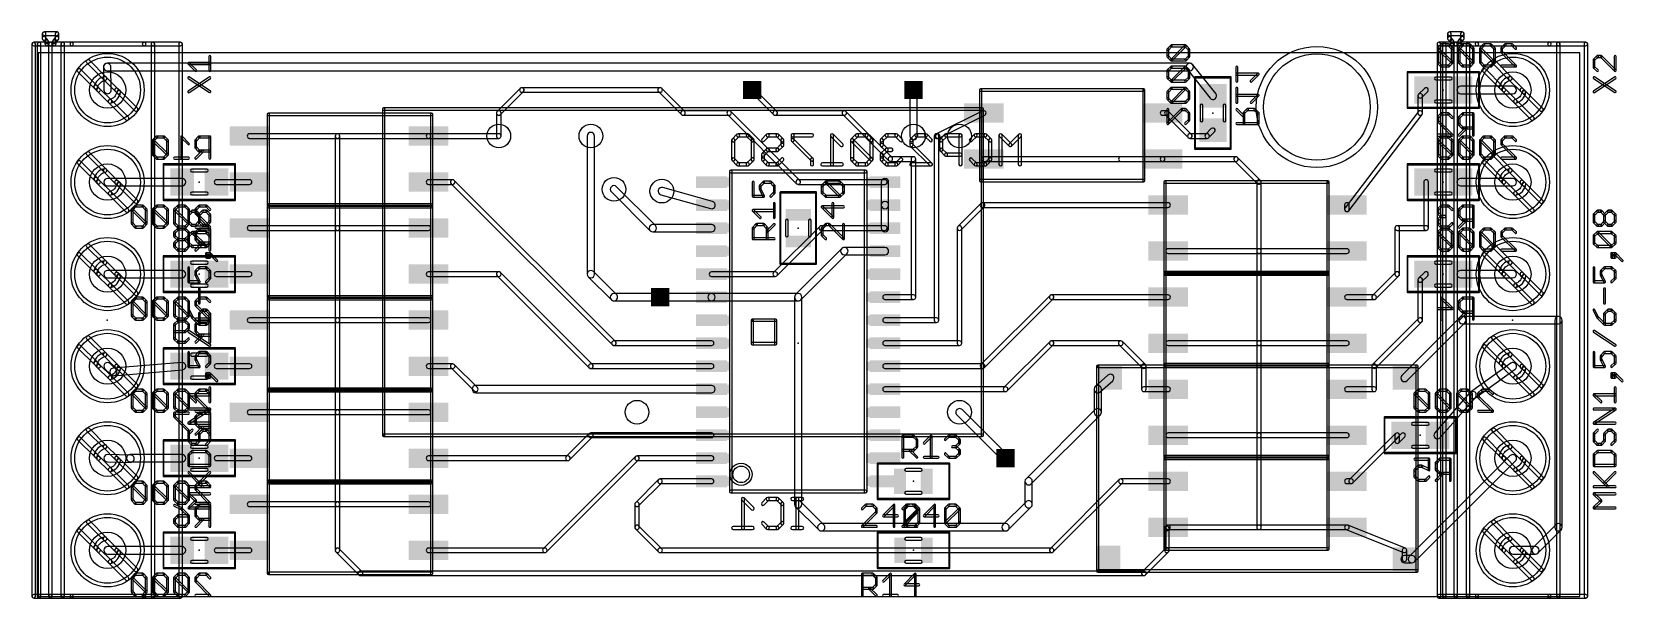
# Model space of a CAD drawing. Extents: x -0.3 to 87.4, y -0.1 to 31.2.
import ezdxf

# ---------------------------------------------------------------- set-up
doc = ezdxf.new("R2010")
doc.units = 0
for name, color, linetype in [('16', 175, 'CONTINUOUS'), ('17', 82, 'CONTINUOUS'), ('18', 82, 'CONTINUOUS'), ('20', 7, 'CONTINUOUS'), ('21', 253, 'CONTINUOUS'), ('22', 253, 'CONTINUOUS'), ('23', 7, 'CONTINUOUS'), ('24', 7, 'CONTINUOUS'), ('25', 253, 'CONTINUOUS'), ('26', 253, 'CONTINUOUS'), ('27', 253, 'CONTINUOUS'), ('28', 253, 'CONTINUOUS'), ('39', 22, 'CONTINUOUS'), ('40', 175, 'CONTINUOUS'), ('49', 253, 'CONTINUOUS'), ('51', 253, 'CONTINUOUS'), ('52', 253, 'CONTINUOUS')]:
    doc.layers.add(name, color=color, linetype=linetype)

# ---------------------------------------------------------------- blocks, each defined once
blk = doc.blocks.new('RECT')
blk.add_solid([(-0.5, -0.5), (0.5, -0.5), (-0.5, 0.5), (0.5, 0.5)])
blk = doc.blocks.new('ROUNDP')
blk.add_circle((0, 0), 0.5)
blk = doc.blocks.new('SQUAREP')
blk.add_solid([(-0.5, -0.5), (0.5, -0.5), (-0.5, 0.5), (0.5, 0.5)])
blk = doc.blocks.new('SQUAREV')
blk.add_solid([(-0.5, -0.5), (0.5, -0.5), (-0.5, 0.5), (0.5, 0.5)])

msp = doc.modelspace()

# ---------------------------------------------------------------- linework, layer by layer
at = {"layer": '16'}
for points in [[(63.5, 29.4132), (3.81, 29.4132, 1), (3.81, 29.0068), (63.5, 29.0068, 1)], [(3.6068, 29.206), (3.6318, 27.936, 1), (4.0382, 27.944), (4.0132, 29.214, 1)], [(64.9288, 27.7468), (63.6588, 29.3368, 1), (63.3412, 29.0832), (64.6112, 27.4932, 1)], [(48.4632, 25.4), (48.4632, 27.94, 1), (48.0568, 27.94), (48.0568, 25.4, 1)], [(78.42, 27.7368), (81.305, 27.7368, 1), (81.305, 28.1432), (78.42, 28.1432, 1)], [(26.5802, 28.0298), (25.3102, 26.7598, 1), (25.4898, 26.5802), (26.7598, 27.8502, 1)], [(34.29, 28.067), (26.67, 28.067, 1), (26.67, 27.813), (34.29, 27.813, 1)], [(35.6498, 26.7598), (34.3798, 28.0298, 1), (34.2002, 27.8502), (35.4702, 26.5802, 1)], [(40.7298, 26.7598), (39.4598, 28.0298, 1), (39.2802, 27.8502), (40.5502, 26.5802, 1)], [(76.2898, 27.5302), (76.6098, 27.8502, 1), (76.4302, 28.0298), (76.1102, 27.7098, 1)], [(76.327, 26.67), (76.327, 27.62, 1), (76.073, 27.62), (76.073, 26.67, 1)], [(25.273, 26.67), (25.273, 25.4, 1), (25.527, 25.4), (25.527, 26.67, 1)], [(38.1, 26.797), (35.56, 26.797, 1), (35.56, 26.543), (38.1, 26.543, 1)], [(41.9998, 22.9498), (38.1898, 26.7598, 1), (38.0102, 26.5802), (41.8202, 22.7702, 1)], [(44.45, 26.797), (40.64, 26.797, 1), (40.64, 26.543), (44.45, 26.543, 1)], [(47.0798, 24.2198), (44.5398, 26.7598, 1), (44.3602, 26.5802), (46.9002, 24.0402, 1)], [(49.6518, 25.2864), (52.1918, 26.5564, 1), (52.0782, 26.7836), (49.5382, 25.5136, 1)], [(61.995, 26.543), (62.23, 26.543, 1), (62.23, 26.797), (61.995, 26.797, 1)], [(62.1402, 26.5802), (63.4102, 25.3102, 1), (63.5898, 25.4898), (62.3198, 26.7598, 1)], [(72.2561, 21.2781), (76.3011, 26.5931, 1), (76.0989, 26.7469), (72.0539, 21.4319, 1)], [(11.665, 25.273), (16.51, 25.273, 1), (16.51, 25.527), (11.665, 25.527, 1)], [(16.383, 25.4), (16.383, 20.32, 1), (16.637, 20.32), (16.637, 25.4, 1)], [(16.51, 25.273), (21.525, 25.273, 1), (21.525, 25.527), (16.51, 25.527, 1)], [(25.4, 25.527), (21.525, 25.527, 1), (21.525, 25.273), (25.4, 25.273, 1)], [(30.6832, 17.78), (30.6832, 25.4, 1), (30.2768, 25.4), (30.2768, 17.78, 1)], [(49.657, 15.24), (49.657, 25.4, 1), (49.403, 25.4), (49.403, 15.24, 1)], [(49.53, 25.273), (49.595, 25.273, 1), (49.595, 25.527), (49.53, 25.527, 1)], [(63.5, 25.273), (64.45, 25.273, 1), (64.45, 25.527), (63.5, 25.527, 1)], [(64.5398, 25.3102), (64.8598, 25.6302, 1), (64.6802, 25.8098), (64.3602, 25.4898, 1)], [(48.26, 24.257), (46.99, 24.257, 1), (46.99, 24.003), (48.26, 24.003, 1)], [(48.387, 16.51), (48.387, 24.13, 1), (48.133, 24.13), (48.133, 16.51, 1)], [(61.995, 24.257), (52.135, 24.257, 1), (52.135, 24.003), (61.995, 24.003, 1)], [(59.69, 24.003), (61.995, 24.003, 1), (61.995, 24.257), (59.69, 24.257, 1)], [(66.04, 24.257), (61.995, 24.257, 1), (61.995, 24.003), (66.04, 24.003, 1)], [(67.3998, 22.9498), (66.1298, 24.2198, 1), (65.9502, 24.0402), (67.2202, 22.7702, 1)], [(3.835, 22.6568), (7.94, 22.6568, 1), (7.94, 23.0632), (3.835, 23.0632, 1)], [(9.84, 22.733), (11.665, 22.733, 1), (11.665, 22.987), (9.84, 22.987, 1)], [(21.525, 22.733), (22.86, 22.733, 1), (22.86, 22.987), (21.525, 22.987, 1)], [(22.7702, 22.7702), (31.6602, 13.8802, 1), (31.8398, 14.0598), (22.9498, 22.9498, 1)], [(46.69, 22.987), (41.91, 22.987, 1), (41.91, 22.733), (46.69, 22.733, 1)], [(46.8932, 21.59), (46.8932, 22.86, 1), (46.4868, 22.86), (46.4868, 21.59, 1)], [(67.437, 19.05), (67.437, 22.86, 1), (67.183, 22.86), (67.183, 19.05, 1)], [(76.647, 20.32), (76.647, 22.86, 1), (76.393, 22.86), (76.393, 20.32, 1)], [(78.42, 22.6568), (81.305, 22.6568, 1), (81.305, 23.0632), (78.42, 23.0632, 1)], [(34.0337, 20.4637), (31.8937, 22.6037, 1), (31.6063, 22.3163), (33.7463, 20.1763, 1)], [(34.335, 22.1644), (37.075, 21.3944, 1), (37.185, 21.7856), (34.445, 22.5556, 1)], [(46.8932, 20.32), (46.8932, 21.59, 1), (46.4868, 21.59), (46.4868, 20.32, 1)], [(51.9802, 21.6798), (50.7102, 20.4098, 1), (50.8898, 20.2302), (52.1598, 21.5002, 1)], [(62.295, 21.717), (52.07, 21.717, 1), (52.07, 21.463), (62.295, 21.463, 1)], [(72.028, 21.59), (72.028, 21.355, 1), (72.282, 21.355), (72.282, 21.59, 1)], [(11.665, 20.193), (21.525, 20.193, 1), (21.525, 20.447), (11.665, 20.447, 1)], [(11.665, 20.193), (16.51, 20.193, 1), (16.51, 20.447), (11.665, 20.447, 1)], [(16.383, 20.32), (16.383, 15.24, 1), (16.637, 15.24), (16.637, 20.32, 1)], [(37.13, 20.5232), (33.89, 20.5232, 1), (33.89, 20.1168), (37.13, 20.1168, 1)], [(43.0902, 20.4098), (40.5502, 17.8698, 1), (40.7298, 17.6902), (43.2698, 20.2302, 1)], [(46.69, 20.447), (43.18, 20.447, 1), (43.18, 20.193), (46.69, 20.193, 1)], [(50.673, 20.32), (50.673, 13.97, 1), (50.927, 13.97), (50.927, 20.32, 1)], [(75.057, 17.78), (75.057, 20.32, 1), (74.803, 20.32), (74.803, 17.78, 1)], [(74.93, 20.193), (76.52, 20.193, 1), (76.52, 20.447), (74.93, 20.447, 1)], [(42.0537, 16.3663), (44.5937, 18.9063, 1), (44.3063, 19.1937), (41.7663, 16.6537, 1)], [(44.45, 18.8468), (46.69, 18.8468, 1), (46.69, 19.2532), (44.45, 19.2532, 1)], [(62.295, 18.923), (67.31, 18.923, 1), (67.31, 19.177), (62.295, 19.177, 1)], [(72.155, 19.177), (67.31, 19.177, 1), (67.31, 18.923), (72.155, 18.923, 1)], [(67.437, 13.97), (67.437, 19.05, 1), (67.183, 19.05), (67.183, 13.97, 1)], [(3.835, 17.5768), (7.94, 17.5768, 1), (7.94, 17.9832), (3.835, 17.9832, 1)], [(9.84, 17.653), (11.665, 17.653, 1), (11.665, 17.907), (9.84, 17.907, 1)], [(25.4, 17.907), (21.525, 17.907, 1), (21.525, 17.653), (25.4, 17.653, 1)], [(30.5698, 12.7898), (25.4898, 17.8698, 1), (25.3102, 17.6902), (30.3902, 12.6102, 1)], [(31.8937, 16.6537), (30.6237, 17.9237, 1), (30.3363, 17.6363), (31.6063, 16.3663, 1)], [(40.64, 17.907), (37.13, 17.907, 1), (37.13, 17.653), (40.64, 17.653, 1)], [(73.7498, 16.4202), (75.0198, 17.6902, 1), (74.8402, 17.8698), (73.5702, 16.5998, 1)], [(76.2898, 17.3702), (76.6098, 17.6902, 1), (76.4302, 17.8698), (76.1102, 17.5498, 1)], [(76.327, 15.24), (76.327, 17.46, 1), (76.073, 17.46), (76.073, 15.24, 1)], [(78.42, 17.5768), (81.305, 17.5768, 1), (81.305, 17.9832), (78.42, 17.9832, 1)], [(34.29, 16.7132), (31.75, 16.7132, 1), (31.75, 16.3068), (34.29, 16.3068, 1)], [(37.13, 16.7132), (34.29, 16.7132, 1), (34.29, 16.3068), (37.13, 16.3068, 1)], [(37.13, 16.3068), (41.91, 16.3068, 1), (41.91, 16.7132), (37.13, 16.7132, 1)], [(42.1132, 5.08), (42.1132, 16.51, 1), (41.7068, 16.51), (41.7068, 5.08, 1)], [(46.69, 16.383), (48.26, 16.383, 1), (48.26, 16.637), (46.69, 16.637, 1)], [(52.1598, 12.6102), (55.9698, 16.4202, 1), (55.7902, 16.5998), (51.9802, 12.7898, 1)], [(55.88, 16.383), (62.295, 16.383, 1), (62.295, 16.637), (55.88, 16.637, 1)], [(72.155, 16.383), (73.66, 16.383, 1), (73.66, 16.637), (72.155, 16.637, 1)], [(11.665, 15.113), (16.51, 15.113, 1), (16.51, 15.367), (11.665, 15.367, 1)], [(16.383, 15.24), (16.383, 10.16, 1), (16.637, 10.16), (16.637, 15.24, 1)], [(21.525, 15.367), (16.51, 15.367, 1), (16.51, 15.113), (21.525, 15.113, 1)], [(46.69, 15.113), (49.53, 15.113, 1), (49.53, 15.367), (46.69, 15.367, 1)], [(73.7498, 12.6102), (76.2898, 15.1502, 1), (76.1102, 15.3298), (73.5702, 12.7898, 1)], [(75.4737, 11.9063), (78.6637, 15.0963, 1), (78.3763, 15.3837), (75.1863, 12.1937, 1)], [(78.52, 15.0368), (83.82, 15.0368, 1), (83.82, 15.4432), (78.52, 15.4432, 1)], [(83.6168, 15.24), (83.6168, 3.81, 1), (84.0232, 3.81), (84.0232, 15.24, 1)], [(31.75, 13.843), (37.13, 13.843, 1), (37.13, 14.097), (31.75, 14.097, 1)], [(50.8, 14.097), (46.69, 14.097, 1), (46.69, 13.843), (50.8, 13.843, 1)], [(55.7902, 14.0598), (53.2502, 11.5198, 1), (53.4298, 11.3402), (55.9698, 13.8802, 1)], [(59.69, 14.097), (55.88, 14.097, 1), (55.88, 13.843), (59.69, 13.843, 1)], [(61.0498, 12.7898), (59.7798, 14.0598, 1), (59.6002, 13.8802), (60.8702, 12.6102, 1)], [(62.295, 13.843), (67.31, 13.843, 1), (67.31, 14.097), (62.295, 14.097, 1)], [(72.155, 14.097), (67.31, 14.097, 1), (67.31, 13.843), (72.155, 13.843, 1)], [(67.437, 8.89), (67.437, 13.97, 1), (67.183, 13.97), (67.183, 8.89, 1)], [(4.2987, 12.5237), (3.9787, 12.8437, 1), (3.6913, 12.5563), (4.0113, 12.2363, 1)], [(7.9229, 12.9025), (4.1379, 12.5825, 1), (4.1721, 12.1775), (7.9571, 12.4975, 1)], [(9.84, 12.573), (11.665, 12.573, 1), (11.665, 12.827), (9.84, 12.827, 1)], [(22.86, 12.827), (21.525, 12.827, 1), (21.525, 12.573), (22.86, 12.573, 1)], [(24.2198, 11.5198), (22.9498, 12.7898, 1), (22.7702, 12.6102), (24.0402, 11.3402, 1)], [(37.13, 12.827), (30.48, 12.827, 1), (30.48, 12.573), (37.13, 12.573, 1)], [(46.69, 12.573), (52.07, 12.573, 1), (52.07, 12.827), (46.69, 12.827, 1)], [(61.087, 11.43), (61.087, 12.7, 1), (60.833, 12.7), (60.833, 11.43, 1)], [(73.787, 11.43), (73.787, 12.7, 1), (73.533, 12.7), (73.533, 11.43, 1)], [(79.2033, 10.9448), (81.4233, 12.5348, 1), (81.1867, 12.8652), (78.9667, 11.2752, 1)], [(24.13, 11.2268), (37.13, 11.2268, 1), (37.13, 11.6332), (24.13, 11.6332, 1)], [(53.34, 11.557), (46.69, 11.557, 1), (46.69, 11.303), (53.34, 11.303, 1)], [(58.9742, 12.2011), (58.2842, 11.5811, 1), (58.5558, 11.2789), (59.2458, 11.8989, 1)], [(58.2168, 11.43), (58.2168, 10.16, 1), (58.6232, 10.16), (58.6232, 11.43, 1)], [(62.295, 11.557), (60.96, 11.557, 1), (60.96, 11.303), (62.295, 11.303, 1)], [(72.155, 11.303), (73.66, 11.303, 1), (73.66, 11.557), (72.155, 11.557, 1)], [(77.3032, 8.7565), (79.2382, 10.9765, 1), (78.9318, 11.2435), (76.9968, 9.0235, 1)], [(11.665, 10.033), (16.51, 10.033, 1), (16.51, 10.287), (11.665, 10.287, 1)], [(16.383, 10.16), (16.383, 5.08, 1), (16.637, 5.08), (16.637, 10.16, 1)], [(21.525, 10.287), (16.51, 10.287, 1), (16.51, 10.033), (21.525, 10.033, 1)], [(50.6563, 10.0163), (53.1963, 7.4763, 1), (53.4837, 7.7637), (50.9437, 10.3037, 1)], [(58.2763, 10.3037), (54.4663, 6.4937, 1), (54.7537, 6.2063), (58.5637, 10.0163, 1)], [(30.3902, 8.9798), (29.1202, 7.7098, 1), (29.2998, 7.5302), (30.5698, 8.8002, 1)], [(37.13, 9.017), (30.48, 9.017, 1), (30.48, 8.763), (37.13, 8.763, 1)], [(62.295, 8.763), (67.31, 8.763, 1), (67.31, 9.017), (62.295, 9.017, 1)], [(67.437, 3.81), (67.437, 8.89, 1), (67.183, 8.89), (67.183, 3.81, 1)], [(72.155, 9.017), (67.31, 9.017, 1), (67.31, 8.763), (72.155, 8.763, 1)], [(72.4798, 6.2602), (75.0198, 8.8002, 1), (74.8402, 8.9798), (72.3002, 6.4398, 1)], [(74.803, 8.89), (74.803, 8.57, 1), (75.057, 8.57), (75.057, 8.89, 1)], [(75.0198, 8.4802), (75.3398, 8.8002, 1), (75.1602, 8.9798), (74.8402, 8.6598, 1)], [(5.109, 7.7982), (3.839, 7.8232, 1), (3.831, 7.4168), (5.101, 7.3918, 1)], [(7.94, 7.8232), (5.08, 7.8232, 1), (5.08, 7.4168), (7.94, 7.4168, 1)], [(4.9363, 7.4763), (4.9613, 7.4513, 1), (5.2487, 7.7387), (5.2237, 7.7637, 1)], [(9.84, 7.493), (11.665, 7.493, 1), (11.665, 7.747), (9.84, 7.747, 1)], [(29.21, 7.747), (21.525, 7.747, 1), (21.525, 7.493), (29.21, 7.493, 1)], [(32.9302, 7.7098), (27.8502, 2.6298, 1), (28.0298, 2.4502), (33.1098, 7.5302, 1)], [(37.13, 7.747), (33.02, 7.747, 1), (33.02, 7.493), (37.13, 7.493, 1)], [(81.1613, 7.7637), (75.5913, 2.1937, 1), (75.8787, 1.9063), (81.4487, 7.4763, 1)], [(33.1098, 4.9902), (34.3798, 6.2602, 1), (34.2002, 6.4398), (32.9302, 5.1698, 1)], [(34.29, 6.223), (37.13, 6.223, 1), (37.13, 6.477), (34.29, 6.477, 1)], [(54.4068, 6.35), (54.4068, 5.08, 1), (54.8132, 5.08), (54.8132, 6.35, 1)], [(59.6002, 6.4398), (55.7902, 2.6298, 1), (55.9698, 2.4502), (59.7798, 6.2602, 1)], [(62.295, 6.477), (59.69, 6.477, 1), (59.69, 6.223), (62.295, 6.223, 1)], [(72.155, 6.223), (72.39, 6.223, 1), (72.39, 6.477), (72.155, 6.477, 1)], [(43.3237, 3.9537), (42.0537, 5.2237, 1), (41.7663, 4.9363), (43.0363, 3.6663, 1)], [(54.4663, 5.2237), (53.1963, 3.9537, 1), (53.4837, 3.6663), (54.7537, 4.9363, 1)], [(16.51, 5.207), (11.665, 5.207, 1), (11.665, 4.953), (16.51, 4.953, 1)], [(21.525, 5.207), (16.51, 5.207, 1), (16.51, 4.953), (21.525, 4.953, 1)], [(16.637, 2.54), (16.637, 5.08, 1), (16.383, 5.08), (16.383, 2.54, 1)], [(33.147, 3.81), (33.147, 5.08, 1), (32.893, 5.08), (32.893, 3.81, 1)], [(34.3798, 2.6298), (33.1098, 3.8998, 1), (32.9302, 3.7202), (34.2002, 2.4502, 1)], [(53.34, 4.0132), (43.18, 4.0132, 1), (43.18, 3.6068), (53.34, 3.6068, 1)], [(62.3198, 3.6552), (62.3848, 3.7202, 1), (62.2052, 3.8998), (62.1402, 3.8348, 1)], [(62.357, 2.54), (62.357, 3.745, 1), (62.103, 3.745), (62.103, 2.54, 1)], [(62.295, 3.683), (67.31, 3.683, 1), (67.31, 3.937), (62.295, 3.937, 1)], [(72.155, 3.937), (67.31, 3.937, 1), (67.31, 3.683), (72.155, 3.683, 1)], [(72.1078, 3.6921), (75.2828, 2.4221, 1), (75.3772, 2.6579), (72.2022, 3.9279, 1)], [(83.6763, 3.9537), (82.4063, 2.6837, 1), (82.6937, 2.3963), (83.9637, 3.6663, 1)], [(7.94, 2.7432), (3.835, 2.7432, 1), (3.835, 2.3368), (7.94, 2.3368, 1)], [(11.665, 2.667), (9.84, 2.667, 1), (9.84, 2.413), (11.665, 2.413, 1)], [(17.8698, 1.3598), (16.5998, 2.6298, 1), (16.4202, 2.4502), (17.6902, 1.1802, 1)], [(27.94, 2.667), (21.525, 2.667, 1), (21.525, 2.413), (27.94, 2.413, 1)], [(55.88, 2.667), (34.29, 2.667, 1), (34.29, 2.413), (55.88, 2.413, 1)], [(61.0498, 1.1802), (62.3198, 2.4502, 1), (62.1402, 2.6298), (60.8702, 1.3598, 1)], [(75.203, 2.54), (75.203, 2.05, 1), (75.457, 2.05), (75.457, 2.54, 1)], [(82.55, 2.7432), (81.305, 2.7432, 1), (81.305, 2.3368), (82.55, 2.3368, 1)], [(75.735, 2.2532), (75.33, 2.2532, 1), (75.33, 1.8468), (75.735, 1.8468, 1)], [(17.78, 1.143), (60.96, 1.143, 1), (60.96, 1.397), (17.78, 1.397, 1)]]:
    msp.add_lwpolyline(points, format="xyb", close=True, dxfattribs=at)
at = {"layer": '20'}
for p, q in [((85, 30), (0, 30)), ((0, 30), (0, 0)), ((85, 0), (85, 30)), ((0, 0), (85, 0))]:
    msp.add_line(p, q, dxfattribs=at)
for radius in [3.3432, 2.9368]:
    msp.add_circle((70.5, 27), radius, dxfattribs=at)
at = {"layer": '21'}
for points in [[(0.2314, 31.05), (0.2314, 30.787, 1), (0.4346, 30.787), (0.4346, 31.05, 1)], [(1.047, 31.1516), (0.333, 31.1516, 1), (0.333, 30.9484), (1.047, 30.9484, 1)], [(0.5607, 30.6741), (0.4107, 30.8524, 1), (0.2553, 30.7216), (0.4053, 30.5433, 1)], [(0.5846, 30.48), (0.5846, 30.6087, 1), (0.3814, 30.6087), (0.3814, 30.48, 1)], [(0.9693, 30.8524), (0.8193, 30.6741, 1), (0.9747, 30.5433), (1.1247, 30.7216, 1)], [(0.7954, 30.6087), (0.7954, 30.48, 1), (0.9986, 30.48), (0.9986, 30.6087, 1)], [(0.9454, 31.05), (0.9454, 30.787, 1), (1.1486, 30.787), (1.1486, 31.05, 1)], [(77.7014, 31.05), (77.7014, 30.787, 1), (77.9046, 30.787), (77.9046, 31.05, 1)], [(78.517, 31.1516), (77.803, 31.1516, 1), (77.803, 30.9484), (78.517, 30.9484, 1)], [(78.0307, 30.6741), (77.8807, 30.8524, 1), (77.7253, 30.7216), (77.8753, 30.5433, 1)], [(78.0546, 30.48), (78.0546, 30.6087, 1), (77.8514, 30.6087), (77.8514, 30.48, 1)], [(78.4393, 30.8524), (78.2893, 30.6741, 1), (78.4447, 30.5433), (78.5947, 30.7216, 1)], [(78.2654, 30.6087), (78.2654, 30.48, 1), (78.4686, 30.48), (78.4686, 30.6087, 1)], [(78.4154, 31.05), (78.4154, 30.787, 1), (78.6186, 30.787), (78.6186, 31.05, 1)], [(-0.3416, 30.48), (-0.3416, 0, 1), (-0.1384, 0), (-0.1384, 30.48, 1)], [(0.06, 30.5816), (-0.24, 30.5816, 1), (-0.24, 30.3784), (0.06, 30.3784, 1)], [(0.06, 30.3784), (0.483, 30.3784, 1), (0.483, 30.5816), (0.06, 30.5816, 1)], [(0.1616, 0), (0.1616, 30.48, 1), (-0.0416, 30.48), (-0.0416, 0, 1)], [(0.483, 30.3784), (0.6821, 30.3784, 1), (0.6821, 30.5816), (0.483, 30.5816, 1)], [(0.6821, 30.3784), (0.897, 30.3784, 1), (0.897, 30.5816), (0.6821, 30.5816, 1)], [(0.5805, 30.48), (0.5805, 0, 1), (0.7837, 0), (0.7837, 30.48, 1)], [(0.897, 30.3784), (1.3621, 30.3784, 1), (1.3621, 30.5816), (0.897, 30.5816, 1)], [(1.8545, 30.5816), (1.3621, 30.5816, 1), (1.3621, 30.3784), (1.8545, 30.3784, 1)], [(1.4637, 0), (1.4637, 30.48, 1), (1.2605, 30.48), (1.2605, 0, 1)], [(1.8545, 30.3784), (5.8513, 30.3784, 1), (5.8513, 30.5816), (1.8545, 30.5816, 1)], [(6.3343, 30.5816), (5.8513, 30.5816, 1), (5.8513, 30.3784), (6.3343, 30.3784, 1)], [(6.2327, 30.48), (6.2327, 0, 1), (6.4359, 0), (6.4359, 30.48, 1)], [(6.3343, 30.3784), (7.86, 30.3784, 1), (7.86, 30.5816), (6.3343, 30.5816, 1)], [(7.7584, 30.48), (7.7584, 0, 1), (7.9616, 0), (7.9616, 30.48, 1)], [(77.1284, 30.48), (77.1284, 0, 1), (77.3316, 0), (77.3316, 30.48, 1)], [(77.53, 30.5816), (77.23, 30.5816, 1), (77.23, 30.3784), (77.53, 30.3784, 1)], [(77.53, 30.3784), (77.953, 30.3784, 1), (77.953, 30.5816), (77.53, 30.5816, 1)], [(77.6316, 0), (77.6316, 30.48, 1), (77.4284, 30.48), (77.4284, 0, 1)], [(77.953, 30.3784), (78.1521, 30.3784, 1), (78.1521, 30.5816), (77.953, 30.5816, 1)], [(78.1521, 30.3784), (78.367, 30.3784, 1), (78.367, 30.5816), (78.1521, 30.5816, 1)], [(78.0505, 30.48), (78.0505, 0, 1), (78.2537, 0), (78.2537, 30.48, 1)], [(78.367, 30.3784), (78.8321, 30.3784, 1), (78.8321, 30.5816), (78.367, 30.5816, 1)], [(79.3245, 30.5816), (78.8321, 30.5816, 1), (78.8321, 30.3784), (79.3245, 30.3784, 1)], [(78.9337, 0), (78.9337, 30.48, 1), (78.7305, 30.48), (78.7305, 0, 1)], [(79.3245, 30.3784), (83.3213, 30.3784, 1), (83.3213, 30.5816), (79.3245, 30.5816, 1)], [(83.8043, 30.5816), (83.3213, 30.5816, 1), (83.3213, 30.3784), (83.8043, 30.3784, 1)], [(83.7027, 30.48), (83.7027, 0, 1), (83.9059, 0), (83.9059, 30.48, 1)], [(83.8043, 30.3784), (85.33, 30.3784, 1), (85.33, 30.5816), (83.8043, 30.5816, 1)], [(85.2284, 30.48), (85.2284, 0, 1), (85.4316, 0), (85.4316, 30.48, 1)], [(19.1135, 8.89), (19.1135, 26.89, 1), (18.9865, 26.89), (18.9865, 8.89, 1)], [(19.05, 26.8265), (52.05, 26.8265, 1), (52.05, 26.9535), (19.05, 26.9535, 1)], [(51.9865, 26.89), (51.9865, 8.89, 1), (52.1135, 8.89), (52.1135, 26.89, 1)], [(58.4835, 1.4), (58.4835, 12.7, 1), (58.3565, 12.7), (58.3565, 1.4, 1)], [(58.42, 12.6365), (76.02, 12.6365, 1), (76.02, 12.7635), (58.42, 12.7635, 1)], [(75.9565, 12.7), (75.9565, 1.4, 1), (76.0835, 1.4), (76.0835, 12.7, 1)], [(52.05, 8.9535), (19.05, 8.9535, 1), (19.05, 8.8265), (52.05, 8.8265, 1)], [(76.02, 1.4635), (58.42, 1.4635, 1), (58.42, 1.3365), (76.02, 1.3365, 1)], [(0.06, 0.1016), (-0.24, 0.1016, 1), (-0.24, -0.1016), (0.06, -0.1016, 1)], [(0.06, -0.1016), (0.6821, -0.1016, 1), (0.6821, 0.1016), (0.06, 0.1016, 1)], [(0.6821, -0.1016), (1.3621, -0.1016, 1), (1.3621, 0.1016), (0.6821, 0.1016, 1)], [(1.8545, 0.1016), (1.3621, 0.1016, 1), (1.3621, -0.1016), (1.8545, -0.1016, 1)], [(1.8545, -0.1016), (5.8513, -0.1016, 1), (5.8513, 0.1016), (1.8545, 0.1016, 1)], [(6.3343, 0.1016), (5.8513, 0.1016, 1), (5.8513, -0.1016), (6.3343, -0.1016, 1)], [(6.3343, -0.1016), (7.86, -0.1016, 1), (7.86, 0.1016), (6.3343, 0.1016, 1)], [(77.53, 0.1016), (77.23, 0.1016, 1), (77.23, -0.1016), (77.53, -0.1016, 1)], [(77.53, -0.1016), (78.1521, -0.1016, 1), (78.1521, 0.1016), (77.53, 0.1016, 1)], [(78.1521, -0.1016), (78.8321, -0.1016, 1), (78.8321, 0.1016), (78.1521, 0.1016, 1)], [(79.3245, 0.1016), (78.8321, 0.1016, 1), (78.8321, -0.1016), (79.3245, -0.1016, 1)], [(79.3245, -0.1016), (83.3213, -0.1016, 1), (83.3213, 0.1016), (79.3245, 0.1016, 1)], [(83.8043, 0.1016), (83.3213, 0.1016, 1), (83.3213, -0.1016), (83.8043, -0.1016, 1)], [(83.8043, -0.1016), (85.33, -0.1016, 1), (85.33, 0.1016), (83.8043, 0.1016, 1)]]:
    msp.add_lwpolyline(points, format="xyb", close=True, dxfattribs=at)
for centre, radius in [((3.835, 27.94), 2.0166), ((81.305, 27.94), 2.0166), ((3.835, 27.94), 1.8134), ((81.305, 27.94), 1.8134), ((3.835, 22.86), 2.0166), ((3.835, 22.86), 1.8134), ((81.305, 22.86), 2.0166), ((81.305, 22.86), 1.8134), ((3.835, 17.78), 2.0166), ((3.835, 17.78), 1.8134), ((81.305, 17.78), 2.0166), ((81.305, 17.78), 1.8134), ((3.835, 12.7), 2.0166), ((3.835, 12.7), 1.8134), ((81.305, 12.7), 2.0166), ((81.305, 12.7), 1.8134), ((3.835, 7.62), 2.0166), ((3.835, 7.62), 1.8134), ((81.305, 7.62), 2.0166), ((81.305, 7.62), 1.8134), ((3.835, 2.54), 2.0166), ((81.305, 2.54), 2.0166), ((3.835, 2.54), 1.8134), ((81.305, 2.54), 1.8134)]:
    msp.add_circle(centre, radius, dxfattribs=at)
at = {"layer": '22'}
for points in [[(60.96, 28.0035), (51.96, 28.0035, 1), (51.96, 27.8765), (60.96, 27.8765, 1)], [(51.8965, 27.94), (51.8965, 22.94, 1), (52.0235, 22.94), (52.0235, 27.94, 1)], [(60.8965, 27.94), (60.8965, 22.94, 1), (61.0235, 22.94), (61.0235, 27.94, 1)], [(12.7635, 21.59), (12.7635, 26.59, 1), (12.6365, 26.59), (12.6365, 21.59, 1)], [(12.7, 26.5265), (21.7, 26.5265, 1), (21.7, 26.6535), (12.7, 26.6535, 1)], [(21.7635, 21.59), (21.7635, 26.59, 1), (21.6365, 26.59), (21.6365, 21.59, 1)], [(38.273, 5.7912), (38.273, 23.4442, 1), (38.1206, 23.4442), (38.1206, 5.7912, 1)], [(38.1968, 23.368), (45.6232, 23.368, 1), (45.6232, 23.5204), (38.1968, 23.5204, 1)], [(45.547, 23.4442), (45.547, 5.7912, 1), (45.6994, 5.7912), (45.6994, 23.4442, 1)], [(60.96, 23.0035), (51.96, 23.0035, 1), (51.96, 22.8765), (60.96, 22.8765, 1)], [(71.12, 22.9235), (62.12, 22.9235, 1), (62.12, 22.7965), (71.12, 22.7965, 1)], [(62.0565, 22.86), (62.0565, 17.86, 1), (62.1835, 17.86), (62.1835, 22.86, 1)], [(71.0565, 22.86), (71.0565, 17.86, 1), (71.1835, 17.86), (71.1835, 22.86, 1)], [(12.7, 21.5265), (21.7, 21.5265, 1), (21.7, 21.6535), (12.7, 21.6535, 1)], [(12.7635, 16.51), (12.7635, 21.51, 1), (12.6365, 21.51), (12.6365, 16.51, 1)], [(12.7, 21.4465), (21.7, 21.4465, 1), (21.7, 21.5735), (12.7, 21.5735, 1)], [(21.7635, 16.51), (21.7635, 21.51, 1), (21.6365, 21.51), (21.6365, 16.51, 1)], [(71.12, 17.9235), (62.12, 17.9235, 1), (62.12, 17.7965), (71.12, 17.7965, 1)], [(71.12, 17.8435), (62.12, 17.8435, 1), (62.12, 17.7165), (71.12, 17.7165, 1)], [(62.0565, 17.78), (62.0565, 12.78, 1), (62.1835, 12.78), (62.1835, 17.78, 1)], [(71.0565, 17.78), (71.0565, 12.78, 1), (71.1835, 12.78), (71.1835, 17.78, 1)], [(12.7, 16.4465), (21.7, 16.4465, 1), (21.7, 16.5735), (12.7, 16.5735, 1)], [(12.7635, 11.43), (12.7635, 16.43, 1), (12.6365, 16.43), (12.6365, 11.43, 1)], [(12.7, 16.3665), (21.7, 16.3665, 1), (21.7, 16.4935), (12.7, 16.4935, 1)], [(21.7635, 11.43), (21.7635, 16.43, 1), (21.6365, 16.43), (21.6365, 11.43, 1)], [(71.12, 12.8435), (62.12, 12.8435, 1), (62.12, 12.7165), (71.12, 12.7165, 1)], [(71.12, 12.7635), (62.12, 12.7635, 1), (62.12, 12.6365), (71.12, 12.6365, 1)], [(62.0565, 12.7), (62.0565, 7.7, 1), (62.1835, 7.7), (62.1835, 12.7, 1)], [(71.0565, 12.7), (71.0565, 7.7, 1), (71.1835, 7.7), (71.1835, 12.7, 1)], [(12.7, 11.3665), (21.7, 11.3665, 1), (21.7, 11.4935), (12.7, 11.4935, 1)], [(12.7635, 6.35), (12.7635, 11.35, 1), (12.6365, 11.35), (12.6365, 6.35, 1)], [(12.7, 11.2865), (21.7, 11.2865, 1), (21.7, 11.4135), (12.7, 11.4135, 1)], [(21.7635, 6.35), (21.7635, 11.35, 1), (21.6365, 11.35), (21.6365, 6.35, 1)], [(71.12, 7.7635), (62.12, 7.7635, 1), (62.12, 7.6365), (71.12, 7.6365, 1)], [(71.12, 7.6835), (62.12, 7.6835, 1), (62.12, 7.5565), (71.12, 7.5565, 1)], [(62.0565, 7.62), (62.0565, 2.62, 1), (62.1835, 2.62), (62.1835, 7.62, 1)], [(71.0565, 7.62), (71.0565, 2.62, 1), (71.1835, 2.62), (71.1835, 7.62, 1)], [(12.7, 6.2865), (21.7, 6.2865, 1), (21.7, 6.4135), (12.7, 6.4135, 1)], [(12.7635, 1.27), (12.7635, 6.27, 1), (12.6365, 6.27), (12.6365, 1.27, 1)], [(12.7, 6.2065), (21.7, 6.2065, 1), (21.7, 6.3335), (12.7, 6.3335, 1)], [(21.7635, 1.27), (21.7635, 6.27, 1), (21.6365, 6.27), (21.6365, 1.27, 1)], [(45.6232, 5.8674), (38.1968, 5.8674, 1), (38.1968, 5.715), (45.6232, 5.715, 1)], [(71.12, 2.6835), (62.12, 2.6835, 1), (62.12, 2.5565), (71.12, 2.5565, 1)], [(12.7, 1.2065), (21.7, 1.2065, 1), (21.7, 1.3335), (12.7, 1.3335, 1)]]:
    msp.add_lwpolyline(points, format="xyb", close=True, dxfattribs=at)
for radius in [0.6096, 0.4572]:
    msp.add_circle((38.7604, 6.731), radius, dxfattribs=at)
at = {"layer": '23'}
for p in [(41.91, 20.32), (3.81, 15.24), (39.37, 15.24), (81.28, 15.24), (58.42, 12.7), (19.05, 8.89), (48.26, 6.35), (48.26, 2.54)]:
    msp.add_point(p, dxfattribs=at)
at = {"layer": '24'}
for p in [(60.96, 27.94), (77.47, 27.94), (64.77, 26.67), (8.89, 22.86), (71.12, 22.86), (77.47, 22.86), (12.7, 21.59), (8.89, 17.78), (71.12, 17.78), (77.47, 17.78), (12.7, 16.51), (41.91, 13.97), (8.89, 12.7), (71.12, 12.7), (12.7, 11.43), (76.2, 8.89), (8.89, 7.62), (71.12, 7.62), (12.7, 6.35), (8.89, 2.54), (12.7, 1.27)]:
    msp.add_point(p, dxfattribs=at)
at = {"layer": '25'}
for points in [[(9.525, 29.0114), (9.525, 29.791, 1), (9.4234, 29.791), (9.4234, 29.0114, 1)], [(85.9338, 29.8269), (85.7389, 29.632, 1), (85.8107, 29.5602), (86.0056, 29.7551, 1)], [(86.1646, 29.8418), (85.9697, 29.8418, 1), (85.9697, 29.7402), (86.1646, 29.7402, 1)], [(86.9801, 29.0473), (86.2005, 29.8269, 1), (86.1287, 29.7551), (86.9083, 28.9755, 1)], [(86.8934, 29.791), (86.8934, 29.0114, 1), (86.995, 29.0114), (86.995, 29.791, 1)], [(8.7305, 29.0473), (8.3407, 29.4371, 1), (8.2689, 29.3653), (8.6587, 28.9755, 1)], [(8.3048, 29.3504), (9.4742, 29.3504, 1), (9.4742, 29.452), (8.3048, 29.452, 1)], [(85.724, 29.5961), (85.724, 29.2063, 1), (85.8256, 29.2063), (85.8256, 29.5961, 1)], [(85.7389, 29.1704), (85.9338, 28.9755, 1), (86.0056, 29.0473), (85.8107, 29.2422, 1)], [(8.333, 27.7997), (9.5024, 28.5793, 1), (9.446, 28.6639), (8.2766, 27.8843, 1)], [(8.2766, 28.5793), (9.446, 27.7997, 1), (9.5024, 27.8843), (8.333, 28.6639, 1)], [(85.803, 27.7997), (86.9724, 28.5793, 1), (86.916, 28.6639), (85.7466, 27.8843, 1)], [(85.7466, 28.5793), (86.916, 27.7997, 1), (86.9724, 27.8843), (85.803, 28.6639, 1)], [(39.369, 22.8542), (39.369, 22.0746, 1), (39.4706, 22.0746), (39.4706, 22.8542, 1)], [(39.8455, 22.6234), (40.0404, 22.8183, 1), (39.9686, 22.8901), (39.7737, 22.6952, 1)], [(40.0045, 22.8034), (40.3943, 22.8034, 1), (40.3943, 22.905), (40.0045, 22.905, 1)], [(40.3584, 22.8183), (40.5533, 22.6234, 1), (40.6251, 22.6952), (40.4302, 22.8901, 1)], [(39.4198, 22.0238), (40.0045, 22.0238, 1), (40.0045, 22.1254), (39.4198, 22.1254, 1)], [(39.8604, 22.4644), (39.8604, 22.6593, 1), (39.7588, 22.6593), (39.7588, 22.4644, 1)], [(40.0499, 22.0973), (39.855, 22.4871, 1), (39.7642, 22.4417), (39.9591, 22.0519, 1)], [(40.5533, 22.3054), (40.3584, 22.1105, 1), (40.4302, 22.0387), (40.6251, 22.2336, 1)], [(40.5384, 22.6593), (40.5384, 22.2695, 1), (40.64, 22.2695), (40.64, 22.6593, 1)], [(39.8455, 20.9411), (39.4557, 21.3309, 1), (39.3839, 21.2591), (39.7737, 20.8693, 1)], [(39.4198, 21.2442), (40.5892, 21.2442, 1), (40.5892, 21.3458), (39.4198, 21.3458, 1)], [(40.64, 20.9052), (40.64, 21.6848, 1), (40.5384, 21.6848), (40.5384, 20.9052, 1)], [(39.4557, 20.2846), (39.6506, 20.4795, 1), (39.5788, 20.5513), (39.3839, 20.3564, 1)], [(39.4706, 19.7358), (39.4706, 20.3205, 1), (39.369, 20.3205), (39.369, 19.7358, 1)], [(39.6147, 20.4646), (40.0045, 20.4646, 1), (40.0045, 20.5662), (39.6147, 20.5662, 1)], [(39.9686, 20.4795), (40.1635, 20.2846, 1), (40.2353, 20.3564), (40.0404, 20.5513, 1)], [(40.2353, 20.0897), (40.6251, 20.4795, 1), (40.5533, 20.5513), (40.1635, 20.1615, 1)], [(40.1486, 20.3205), (40.1486, 19.7358, 1), (40.2502, 19.7358), (40.2502, 20.3205, 1)], [(40.5892, 19.7866), (39.4198, 19.7866, 1), (39.4198, 19.685), (40.5892, 19.685, 1)], [(47.7266, 7.6708), (47.7266, 8.8402, 1), (47.625, 8.8402), (47.625, 7.6708, 1)], [(47.6758, 8.7894), (48.2605, 8.7894, 1), (48.2605, 8.891), (47.6758, 8.891, 1)], [(48.2246, 8.8043), (48.4195, 8.6094, 1), (48.4913, 8.6812), (48.2964, 8.8761, 1)], [(48.8811, 8.4145), (49.2709, 8.8043, 1), (49.1991, 8.8761), (48.8093, 8.4863, 1)], [(49.1842, 8.8402), (49.1842, 7.6708, 1), (49.2858, 7.6708), (49.2858, 8.8402, 1)], [(50.0505, 8.6094), (50.2454, 8.8043, 1), (50.1736, 8.8761), (49.9787, 8.6812, 1)], [(50.2095, 8.7894), (50.5993, 8.7894, 1), (50.5993, 8.891), (50.2095, 8.891, 1)], [(50.5634, 8.8043), (50.7583, 8.6094, 1), (50.8301, 8.6812), (50.6352, 8.8761, 1)], [(48.2605, 8.1114), (47.6758, 8.1114, 1), (47.6758, 8.0098), (48.2605, 8.0098, 1)], [(48.0297, 8.0247), (48.4195, 7.6349, 1), (48.4913, 7.7067), (48.1015, 8.0965, 1)], [(48.4195, 8.2914), (48.2246, 8.0965, 1), (48.2964, 8.0247), (48.4913, 8.2196, 1)], [(48.4046, 8.6453), (48.4046, 8.2555, 1), (48.5062, 8.2555), (48.5062, 8.6453, 1)], [(50.2454, 7.7067), (50.0505, 7.9016, 1), (49.9787, 7.8298), (50.1736, 7.6349, 1)], [(50.5993, 8.3063), (50.4044, 8.3063, 1), (50.4044, 8.2047), (50.5993, 8.2047, 1)], [(50.7583, 8.4863), (50.5634, 8.2914, 1), (50.6352, 8.2196), (50.8301, 8.4145, 1)], [(50.5634, 8.2196), (50.7583, 8.0247, 1), (50.8301, 8.0965), (50.6352, 8.2914, 1)], [(50.7583, 7.9016), (50.5634, 7.7067, 1), (50.6352, 7.6349), (50.8301, 7.8298, 1)], [(50.7434, 8.6453), (50.7434, 8.4504, 1), (50.845, 8.4504), (50.845, 8.6453, 1)], [(50.7434, 8.0606), (50.7434, 7.8657, 1), (50.845, 7.8657), (50.845, 8.0606, 1)], [(48.8452, 7.62), (49.6248, 7.62, 1), (49.6248, 7.7216), (48.8452, 7.7216, 1)], [(50.5993, 7.7216), (50.2095, 7.7216, 1), (50.2095, 7.62), (50.5993, 7.62, 1)], [(45.4884, 0.0508), (45.4884, 1.2202, 1), (45.3868, 1.2202), (45.3868, 0.0508, 1)], [(45.4376, 1.1694), (46.0223, 1.1694, 1), (46.0223, 1.271), (45.4376, 1.271, 1)], [(45.9864, 1.1843), (46.1813, 0.9894, 1), (46.2531, 1.0612), (46.0582, 1.2561, 1)], [(46.1664, 1.0253), (46.1664, 0.6355, 1), (46.268, 0.6355), (46.268, 1.0253, 1)], [(46.6429, 0.7945), (47.0327, 1.1843, 1), (46.9609, 1.2561), (46.5711, 0.8663, 1)], [(46.946, 1.2202), (46.946, 0.0508, 1), (47.0476, 0.0508), (47.0476, 1.2202, 1)], [(48.3252, 1.2561), (47.7405, 0.6714, 1), (47.8123, 0.5996), (48.397, 1.1843, 1)], [(48.4119, 0.0508), (48.4119, 1.2202, 1), (48.3103, 1.2202), (48.3103, 0.0508, 1)], [(46.0223, 0.4914), (45.4376, 0.4914, 1), (45.4376, 0.3898), (46.0223, 0.3898, 1)], [(45.7915, 0.4047), (46.1813, 0.0149, 1), (46.2531, 0.0867), (45.8633, 0.4765, 1)], [(46.1813, 0.6714), (45.9864, 0.4765, 1), (46.0582, 0.4047), (46.2531, 0.5996, 1)], [(46.607, 0), (47.3866, 0, 1), (47.3866, 0.1016), (46.607, 0.1016, 1)], [(47.7764, 0.5847), (48.556, 0.5847, 1), (48.556, 0.6863), (47.7764, 0.6863, 1)]]:
    msp.add_lwpolyline(points, format="xyb", close=True, dxfattribs=at)
at = {"layer": '26'}
for points in [[(66.1416, 28.4246), (66.1416, 29.2042, 1), (66.04, 29.2042), (66.04, 28.4246, 1)], [(67.2602, 28.8652), (66.0908, 28.8652, 1), (66.0908, 28.7636), (67.2602, 28.7636, 1)], [(66.1416, 27.2552), (66.1416, 28.0348, 1), (66.04, 28.0348), (66.04, 27.2552, 1)], [(66.9063, 28.3887), (67.2961, 28.7785, 1), (67.2243, 28.8503), (66.8345, 28.4605, 1)], [(67.2602, 27.6958), (66.0908, 27.6958, 1), (66.0908, 27.5942), (67.2602, 27.5942, 1)], [(66.9063, 27.2193), (67.2961, 27.6091, 1), (67.2243, 27.6809), (66.8345, 27.2911, 1)], [(66.5165, 26.5115), (66.1267, 26.9013, 1), (66.0549, 26.8295), (66.4447, 26.4397, 1)], [(66.6396, 26.9013), (66.4447, 26.7064, 1), (66.5165, 26.6346), (66.7114, 26.8295, 1)], [(66.4298, 26.6705), (66.4298, 26.0858, 1), (66.5314, 26.0858), (66.5314, 26.6705, 1)], [(67.0653, 26.9162), (66.6755, 26.9162, 1), (66.6755, 26.8146), (67.0653, 26.8146, 1)], [(67.2961, 26.7064), (67.1012, 26.9013, 1), (67.0294, 26.8295), (67.2243, 26.6346, 1)], [(67.311, 26.0858), (67.311, 26.6705, 1), (67.2094, 26.6705), (67.2094, 26.0858, 1)], [(77.2099, 26.3894), (77.4048, 26.5843, 1), (77.333, 26.6561), (77.1381, 26.4612, 1)], [(77.2248, 26.2304), (77.2248, 26.4253, 1), (77.1232, 26.4253), (77.1232, 26.2304, 1)], [(77.3689, 26.5694), (77.7587, 26.5694, 1), (77.7587, 26.671), (77.3689, 26.671, 1)], [(77.7228, 26.5843), (77.9177, 26.3894, 1), (77.9895, 26.4612), (77.7946, 26.6561, 1)], [(78.5024, 26.6561), (78.3075, 26.4612, 1), (78.3793, 26.3894), (78.5742, 26.5843, 1)], [(78.2926, 26.4253), (78.2926, 26.0355, 1), (78.3942, 26.0355), (78.3942, 26.4253, 1)], [(79.123, 26.671), (78.5383, 26.671, 1), (78.5383, 26.5694), (79.123, 26.5694, 1)], [(79.1738, 25.4508), (79.1738, 26.6202, 1), (79.0722, 26.6202), (79.0722, 25.4508, 1)], [(66.0908, 26.035), (67.2602, 26.035, 1), (67.2602, 26.1366), (66.0908, 26.1366, 1)], [(77.9895, 25.4867), (77.2099, 26.2663, 1), (77.1381, 26.1945), (77.9177, 25.4149, 1)], [(77.174, 25.4), (77.9536, 25.4, 1), (77.9536, 25.5016), (77.174, 25.5016, 1)], [(78.3075, 25.9996), (78.5024, 25.8047, 1), (78.5742, 25.8765), (78.3793, 26.0714, 1)], [(78.6973, 25.8765), (78.3075, 25.4867, 1), (78.3793, 25.4149), (78.7691, 25.8047, 1)], [(78.5383, 25.7898), (79.123, 25.7898, 1), (79.123, 25.8914), (78.5383, 25.8914, 1)], [(6.5148, 25.3861), (6.3199, 25.1912, 1), (6.3917, 25.1194), (6.5866, 25.3143, 1)], [(6.305, 25.1553), (6.305, 24.3757, 1), (6.4066, 24.3757), (6.4066, 25.1553, 1)], [(7.1713, 24.4116), (6.3917, 25.1912, 1), (6.3199, 25.1194), (7.0995, 24.3398, 1)], [(6.9405, 25.401), (6.5507, 25.401, 1), (6.5507, 25.2994), (6.9405, 25.2994, 1)], [(7.1713, 25.1912), (6.9764, 25.3861, 1), (6.9046, 25.3143), (7.0995, 25.1194, 1)], [(7.1862, 24.3757), (7.1862, 25.1553, 1), (7.0846, 25.1553), (7.0846, 24.3757, 1)], [(8.3407, 24.9963), (7.9509, 25.3861, 1), (7.8791, 25.3143), (8.2689, 24.9245, 1)], [(7.8642, 25.3502), (7.8642, 24.1808, 1), (7.9658, 24.1808), (7.9658, 25.3502, 1)], [(8.8536, 25.3861), (8.6587, 25.1912, 1), (8.7305, 25.1194), (8.9254, 25.3143, 1)], [(8.6438, 25.1553), (8.6438, 24.7655, 1), (8.7454, 24.7655), (8.7454, 25.1553, 1)], [(8.6587, 24.7296), (8.8536, 24.5347, 1), (8.9254, 24.6065), (8.7305, 24.8014, 1)], [(9.0485, 24.6065), (8.6587, 24.2167, 1), (8.7305, 24.1449), (9.1203, 24.5347, 1)], [(9.4742, 25.401), (8.8895, 25.401, 1), (8.8895, 25.2994), (9.4742, 25.2994, 1)], [(8.8895, 24.5198), (9.4742, 24.5198, 1), (9.4742, 24.6214), (8.8895, 24.6214, 1)], [(9.525, 24.1808), (9.525, 25.3502, 1), (9.4234, 25.3502), (9.4234, 24.1808, 1)], [(6.3199, 24.3398), (6.5148, 24.1449, 1), (6.5866, 24.2167), (6.3917, 24.4116, 1)], [(6.5507, 24.13), (6.9405, 24.13, 1), (6.9405, 24.2316), (6.5507, 24.2316, 1)], [(6.9764, 24.1449), (7.1713, 24.3398, 1), (7.0995, 24.4116), (6.9046, 24.2167, 1)], [(8.3048, 24.2316), (7.5252, 24.2316, 1), (7.5252, 24.13), (8.3048, 24.13, 1)], [(77.333, 21.5761), (77.1381, 21.3812, 1), (77.2099, 21.3094), (77.4048, 21.5043, 1)], [(77.1232, 21.3453), (77.1232, 21.1504, 1), (77.2248, 21.1504), (77.2248, 21.3453, 1)], [(77.1381, 21.1145), (77.333, 20.9196, 1), (77.4048, 20.9914), (77.2099, 21.1863, 1)], [(77.7587, 21.591), (77.3689, 21.591, 1), (77.3689, 21.4894), (77.7587, 21.4894, 1)], [(77.9895, 21.3812), (77.7946, 21.5761, 1), (77.7228, 21.5043), (77.9177, 21.3094, 1)], [(78.5024, 21.5761), (78.3075, 21.3812, 1), (78.3793, 21.3094), (78.5742, 21.5043, 1)], [(78.2926, 21.3453), (78.2926, 20.9555, 1), (78.3942, 20.9555), (78.3942, 21.3453, 1)], [(79.123, 21.591), (78.5383, 21.591, 1), (78.5383, 21.4894), (79.123, 21.4894, 1)], [(79.1738, 20.3708), (79.1738, 21.5402, 1), (79.0722, 21.5402), (79.0722, 20.3708, 1)], [(7.6842, 20.3061), (7.4893, 20.1112, 1), (7.5611, 20.0394), (7.756, 20.2343, 1)], [(8.1099, 20.321), (7.7201, 20.321, 1), (7.7201, 20.2194), (8.1099, 20.2194, 1)], [(8.3407, 20.1112), (8.1458, 20.3061, 1), (8.074, 20.2343), (8.2689, 20.0394, 1)], [(8.8536, 20.3061), (8.6587, 20.1112, 1), (8.7305, 20.0394), (8.9254, 20.2343, 1)], [(9.4742, 20.321), (8.8895, 20.321, 1), (8.8895, 20.2194), (9.4742, 20.2194, 1)], [(9.525, 19.1008), (9.525, 20.2702, 1), (9.4234, 20.2702), (9.4234, 19.1008, 1)], [(77.333, 20.9914), (77.1381, 20.7965, 1), (77.2099, 20.7247), (77.4048, 20.9196, 1)], [(77.1232, 20.7606), (77.1232, 20.5657, 1), (77.2248, 20.5657), (77.2248, 20.7606, 1)], [(77.1381, 20.5298), (77.333, 20.3349, 1), (77.4048, 20.4067), (77.2099, 20.6016, 1)], [(77.3689, 20.9047), (77.5638, 20.9047, 1), (77.5638, 21.0063), (77.3689, 21.0063, 1)], [(77.3689, 20.32), (77.7587, 20.32, 1), (77.7587, 20.4216), (77.3689, 20.4216, 1)], [(77.7946, 20.3349), (77.9895, 20.5298, 1), (77.9177, 20.6016), (77.7228, 20.4067, 1)], [(78.3075, 20.9196), (78.5024, 20.7247, 1), (78.5742, 20.7965), (78.3793, 20.9914, 1)], [(78.6973, 20.7965), (78.3075, 20.4067, 1), (78.3793, 20.3349), (78.7691, 20.7247, 1)], [(78.5383, 20.7098), (79.123, 20.7098, 1), (79.123, 20.8114), (78.5383, 20.8114, 1)], [(7.4744, 20.0753), (7.4744, 19.8804, 1), (7.576, 19.8804), (7.576, 20.0753, 1)], [(7.4893, 19.8445), (7.6842, 19.6496, 1), (7.756, 19.7214), (7.5611, 19.9163, 1)], [(7.6842, 19.7214), (7.4893, 19.5265, 1), (7.5611, 19.4547), (7.756, 19.6496, 1)], [(7.4744, 19.4906), (7.4744, 19.2957, 1), (7.576, 19.2957), (7.576, 19.4906, 1)], [(7.4893, 19.2598), (7.6842, 19.0649, 1), (7.756, 19.1367), (7.5611, 19.3316, 1)], [(8.1099, 19.7363), (7.7201, 19.7363, 1), (7.7201, 19.6347), (8.1099, 19.6347, 1)], [(8.1458, 19.6496), (8.3407, 19.8445, 1), (8.2689, 19.9163), (8.074, 19.7214, 1)], [(8.3407, 19.5265), (8.1458, 19.7214, 1), (8.074, 19.6496), (8.2689, 19.4547, 1)], [(8.1458, 19.0649), (8.3407, 19.2598, 1), (8.2689, 19.3316), (8.074, 19.1367, 1)], [(8.3556, 19.8804), (8.3556, 20.0753, 1), (8.254, 20.0753), (8.254, 19.8804, 1)], [(8.3556, 19.2957), (8.3556, 19.4906, 1), (8.254, 19.4906), (8.254, 19.2957, 1)], [(8.6438, 20.0753), (8.6438, 19.6855, 1), (8.7454, 19.6855), (8.7454, 20.0753, 1)], [(8.6587, 19.6496), (8.8536, 19.4547, 1), (8.9254, 19.5265), (8.7305, 19.7214, 1)], [(9.0485, 19.5265), (8.6587, 19.1367, 1), (8.7305, 19.0649), (9.1203, 19.4547, 1)], [(8.8895, 19.4398), (9.4742, 19.4398, 1), (9.4742, 19.5414), (8.8895, 19.5414, 1)], [(7.7201, 19.05), (8.1099, 19.05, 1), (8.1099, 19.1516), (7.7201, 19.1516, 1)], [(77.9536, 15.9263), (77.174, 15.9263, 1), (77.174, 15.8247), (77.9536, 15.8247, 1)], [(77.4197, 15.2908), (77.4197, 16.4602, 1), (77.3181, 16.4602), (77.3181, 15.2908, 1)], [(77.333, 16.4243), (77.9177, 15.8396, 1), (77.9895, 15.9114), (77.4048, 16.4961, 1)], [(78.5024, 16.4961), (78.3075, 16.3012, 1), (78.3793, 16.2294), (78.5742, 16.4243, 1)], [(78.2926, 16.2653), (78.2926, 15.8755, 1), (78.3942, 15.8755), (78.3942, 16.2653, 1)], [(78.3075, 15.8396), (78.5024, 15.6447, 1), (78.5742, 15.7165), (78.3793, 15.9114, 1)], [(79.123, 16.511), (78.5383, 16.511, 1), (78.5383, 16.4094), (79.123, 16.4094, 1)], [(79.1738, 15.2908), (79.1738, 16.4602, 1), (79.0722, 16.4602), (79.0722, 15.2908, 1)], [(7.5611, 14.9594), (7.756, 15.1543, 1), (7.6842, 15.2261), (7.4893, 15.0312, 1)], [(7.576, 14.2157), (7.576, 14.9953, 1), (7.4744, 14.9953), (7.4744, 14.2157, 1)], [(7.7201, 15.1394), (8.1099, 15.1394, 1), (8.1099, 15.241), (7.7201, 15.241, 1)], [(8.074, 15.1543), (8.2689, 14.9594, 1), (8.3407, 15.0312), (8.1458, 15.2261, 1)], [(8.254, 14.9953), (8.254, 14.8004, 1), (8.3556, 14.8004), (8.3556, 14.9953, 1)], [(8.8536, 15.2261), (8.6587, 15.0312, 1), (8.7305, 14.9594), (8.9254, 15.1543, 1)], [(8.6438, 14.9953), (8.6438, 14.6055, 1), (8.7454, 14.6055), (8.7454, 14.9953, 1)], [(9.4742, 15.241), (8.8895, 15.241, 1), (8.8895, 15.1394), (9.4742, 15.1394, 1)], [(9.525, 14.0208), (9.525, 15.1902, 1), (9.4234, 15.1902), (9.4234, 14.0208, 1)], [(78.6973, 15.7165), (78.3075, 15.3267, 1), (78.3793, 15.2549), (78.7691, 15.6447, 1)], [(78.5383, 15.6298), (79.123, 15.6298, 1), (79.123, 15.7314), (78.5383, 15.7314, 1)], [(8.1099, 14.6563), (7.5252, 14.6563, 1), (7.5252, 14.5547), (8.1099, 14.5547, 1)], [(7.756, 14.0567), (7.5611, 14.2516, 1), (7.4893, 14.1798), (7.6842, 13.9849, 1)], [(8.1099, 14.0716), (7.7201, 14.0716, 1), (7.7201, 13.97), (8.1099, 13.97, 1)], [(8.2689, 14.8363), (8.074, 14.6414, 1), (8.1458, 14.5696), (8.3407, 14.7645, 1)], [(8.2689, 14.2516), (8.074, 14.0567, 1), (8.1458, 13.9849), (8.3407, 14.1798, 1)], [(8.6587, 14.5696), (8.8536, 14.3747, 1), (8.9254, 14.4465), (8.7305, 14.6414, 1)], [(9.0485, 14.4465), (8.6587, 14.0567, 1), (8.7305, 13.9849), (9.1203, 14.3747, 1)], [(8.8895, 14.3598), (9.4742, 14.3598, 1), (9.4742, 14.4614), (8.8895, 14.4614, 1)], [(8.3048, 10.161), (7.5252, 10.161, 1), (7.5252, 10.0594), (8.3048, 10.0594, 1)], [(7.4744, 10.1102), (7.4744, 9.9153, 1), (7.576, 9.9153), (7.576, 10.1102, 1)], [(7.4893, 9.8794), (8.2689, 9.0998, 1), (8.3407, 9.1716), (7.5611, 9.9512, 1)], [(8.8536, 10.1461), (8.6587, 9.9512, 1), (8.7305, 9.8794), (8.9254, 10.0743, 1)], [(8.6438, 9.9153), (8.6438, 9.5255, 1), (8.7454, 9.5255), (8.7454, 9.9153, 1)], [(9.4742, 10.161), (8.8895, 10.161, 1), (8.8895, 10.0594), (9.4742, 10.0594, 1)], [(9.525, 8.9408), (9.525, 10.1102, 1), (9.4234, 10.1102), (9.4234, 8.9408, 1)], [(8.254, 9.1357), (8.254, 8.9408, 1), (8.3556, 8.9408), (8.3556, 9.1357, 1)], [(8.6587, 9.4896), (8.8536, 9.2947, 1), (8.9254, 9.3665), (8.7305, 9.5614, 1)], [(9.0485, 9.3665), (8.6587, 8.9767, 1), (8.7305, 8.9049), (9.1203, 9.2947, 1)], [(8.8895, 9.2798), (9.4742, 9.2798, 1), (9.4742, 9.3814), (8.8895, 9.3814, 1)], [(75.904, 7.5194), (76.6836, 7.5194, 1), (76.6836, 7.621), (75.904, 7.621, 1)], [(76.063, 7.2163), (75.8681, 7.0214, 1), (75.9399, 6.9496), (76.1348, 7.1445, 1)], [(75.8532, 6.9855), (75.8532, 6.5957, 1), (75.9548, 6.5957), (75.9548, 6.9855, 1)], [(76.2938, 7.2312), (76.0989, 7.2312, 1), (76.0989, 7.1296), (76.2938, 7.1296, 1)], [(76.7063, 7.0309), (76.3165, 7.2258, 1), (76.2711, 7.135), (76.6609, 6.9401, 1)], [(76.6328, 7.5702), (76.6328, 6.9855, 1), (76.7344, 6.9855), (76.7344, 7.5702, 1)], [(77.2324, 7.6061), (77.0375, 7.4112, 1), (77.1093, 7.3394), (77.3042, 7.5343, 1)], [(77.0226, 7.3753), (77.0226, 6.9855, 1), (77.1242, 6.9855), (77.1242, 7.3753, 1)], [(77.0375, 6.9496), (77.2324, 6.7547, 1), (77.3042, 6.8265), (77.1093, 7.0214, 1)], [(77.853, 7.621), (77.2683, 7.621, 1), (77.2683, 7.5194), (77.853, 7.5194, 1)], [(77.9038, 6.4008), (77.9038, 7.5702, 1), (77.8022, 7.5702), (77.8022, 6.4008, 1)], [(75.8681, 6.5598), (76.063, 6.3649, 1), (76.1348, 6.4367), (75.9399, 6.6316, 1)], [(76.0989, 6.35), (76.4887, 6.35, 1), (76.4887, 6.4516), (76.0989, 6.4516, 1)], [(76.5246, 6.3649), (76.7195, 6.5598, 1), (76.6477, 6.6316), (76.4528, 6.4367, 1)], [(77.4273, 6.8265), (77.0375, 6.4367, 1), (77.1093, 6.3649), (77.4991, 6.7547, 1)], [(77.2683, 6.7398), (77.853, 6.7398, 1), (77.853, 6.8414), (77.2683, 6.8414, 1)], [(39.4571, 4.9025), (38.9233, 5.4363, 1), (38.7975, 5.3106), (39.3314, 4.7768, 1)], [(38.7715, 5.3735), (38.7715, 3.7719, 1), (38.9493, 3.7719), (38.9493, 5.3735, 1)], [(40.0266, 5.0437), (40.2935, 5.3106, 1), (40.1678, 5.4363), (39.9008, 5.1694, 1)], [(40.2306, 5.2846), (40.7645, 5.2846, 1), (40.7645, 5.4624), (40.2306, 5.4624, 1)], [(40.7016, 5.3106), (40.9686, 5.0437, 1), (41.0943, 5.1694), (40.8274, 5.4363, 1)], [(42.1229, 5.4624), (41.589, 5.4624, 1), (41.589, 5.2846), (42.1229, 5.2846, 1)], [(41.9448, 3.7719), (41.9448, 5.3735, 1), (41.767, 5.3735), (41.767, 3.7719, 1)], [(7.5025, 4.9848), (7.8923, 4.7899, 1), (7.9377, 4.8807), (7.5479, 5.0756, 1)], [(7.5611, 4.2147), (7.756, 4.4096, 1), (7.6842, 4.4814), (7.4893, 4.2865, 1)], [(7.7201, 4.3947), (8.3048, 4.3947, 1), (8.3048, 4.4963), (7.7201, 4.4963, 1)], [(7.8791, 4.7994), (8.2689, 4.4096, 1), (8.3407, 4.4814), (7.9509, 4.8712, 1)], [(8.254, 4.4455), (8.254, 4.0557, 1), (8.3556, 4.0557), (8.3556, 4.4455, 1)], [(8.8536, 5.0661), (8.6587, 4.8712, 1), (8.7305, 4.7994), (8.9254, 4.9943, 1)], [(8.6438, 4.8353), (8.6438, 4.4455, 1), (8.7454, 4.4455), (8.7454, 4.8353, 1)], [(8.6587, 4.4096), (8.8536, 4.2147, 1), (8.9254, 4.2865), (8.7305, 4.4814, 1)], [(9.4742, 5.081), (8.8895, 5.081, 1), (8.8895, 4.9794), (9.4742, 4.9794, 1)], [(9.525, 3.8608), (9.525, 5.0302, 1), (9.4234, 5.0302), (9.4234, 3.8608, 1)], [(40.9425, 5.1065), (40.9425, 4.0388, 1), (41.1203, 4.0388), (41.1203, 5.1065, 1)], [(7.576, 4.0557), (7.576, 4.2506, 1), (7.4744, 4.2506), (7.4744, 4.0557, 1)], [(7.756, 3.8967), (7.5611, 4.0916, 1), (7.4893, 4.0198), (7.6842, 3.8249, 1)], [(8.1099, 3.9116), (7.7201, 3.9116, 1), (7.7201, 3.81), (8.1099, 3.81, 1)], [(8.2689, 4.0916), (8.074, 3.8967, 1), (8.1458, 3.8249), (8.3407, 4.0198, 1)], [(9.0485, 4.2865), (8.6587, 3.8967, 1), (8.7305, 3.8249), (9.1203, 4.2147, 1)], [(8.8895, 4.1998), (9.4742, 4.1998, 1), (9.4742, 4.3014), (8.8895, 4.3014, 1)], [(39.3943, 3.8608), (38.3266, 3.8608, 1), (38.3266, 3.683), (39.3943, 3.683, 1)], [(40.2935, 3.8348), (40.0266, 4.1017, 1), (39.9008, 3.976), (40.1678, 3.709, 1)], [(40.7645, 3.8608), (40.2306, 3.8608, 1), (40.2306, 3.683), (40.7645, 3.683, 1)], [(40.9686, 4.1017), (40.7016, 3.8348, 1), (40.8274, 3.709), (41.0943, 3.976, 1)], [(42.1229, 3.8608), (41.589, 3.8608, 1), (41.589, 3.683), (42.1229, 3.683, 1)]]:
    msp.add_lwpolyline(points, format="xyb", close=True, dxfattribs=at)
at = {"layer": '27'}
for points in [[(43.2657, 22.6234), (43.4606, 22.8183, 1), (43.3888, 22.8901), (43.1939, 22.6952, 1)], [(43.4247, 22.8034), (44.2043, 22.8034, 1), (44.2043, 22.905), (43.4247, 22.905, 1)], [(44.2402, 22.1105), (43.4606, 22.8901, 1), (43.3888, 22.8183), (44.1684, 22.0387, 1)], [(44.1684, 22.8183), (44.3633, 22.6234, 1), (44.4351, 22.6952), (44.2402, 22.8901, 1)], [(43.2806, 22.2695), (43.2806, 22.6593, 1), (43.179, 22.6593), (43.179, 22.2695, 1)], [(43.4606, 22.1105), (43.2657, 22.3054, 1), (43.1939, 22.2336), (43.3888, 22.0387, 1)], [(44.2043, 22.1254), (43.4247, 22.1254, 1), (43.4247, 22.0238), (44.2043, 22.0238, 1)], [(44.3633, 22.3054), (44.1684, 22.1105, 1), (44.2402, 22.0387), (44.4351, 22.2336, 1)], [(44.3484, 22.6593), (44.3484, 22.2695, 1), (44.45, 22.2695), (44.45, 22.6593, 1)], [(8.3407, 21.0201), (8.5356, 21.215, 1), (8.4638, 21.2869), (8.2689, 21.092, 1)], [(8.3556, 20.6663), (8.3556, 21.0561, 1), (8.254, 21.0561), (8.254, 20.6663, 1)], [(8.4997, 21.2002), (8.6946, 21.2002, 1), (8.6946, 21.3018), (8.4997, 21.3018, 1)], [(8.6587, 21.215), (8.8536, 21.0201, 1), (8.9254, 21.092), (8.7305, 21.2869, 1)], [(8.9254, 21.0201), (9.1203, 21.215, 1), (9.0485, 21.2869), (8.8536, 21.092, 1)], [(8.9403, 20.6663), (8.9403, 21.0561, 1), (8.8387, 21.0561), (8.8387, 20.6663, 1)], [(9.0844, 21.2002), (9.2793, 21.2002, 1), (9.2793, 21.3018), (9.0844, 21.3018, 1)], [(9.2434, 21.215), (9.4383, 21.0201, 1), (9.5101, 21.092), (9.3152, 21.2869, 1)], [(9.4234, 21.0561), (9.4234, 20.6663, 1), (9.525, 20.6663), (9.525, 21.0561, 1)], [(44.3992, 21.5407), (43.2298, 21.5407, 1), (43.2298, 21.4391), (44.3992, 21.4391, 1)], [(43.1939, 21.454), (43.7786, 20.8693, 1), (43.8504, 20.9411), (43.2657, 21.5258, 1)], [(43.8653, 20.9052), (43.8653, 21.6848, 1), (43.7637, 21.6848), (43.7637, 20.9052, 1)], [(85.8107, 21.0201), (86.0056, 21.215, 1), (85.9338, 21.2869), (85.7389, 21.092, 1)], [(85.8256, 20.6663), (85.8256, 21.0561, 1), (85.724, 21.0561), (85.724, 20.6663, 1)], [(85.9697, 21.2002), (86.1646, 21.2002, 1), (86.1646, 21.3018), (85.9697, 21.3018, 1)], [(86.1287, 21.215), (86.3236, 21.0201, 1), (86.3954, 21.092), (86.2005, 21.2869, 1)], [(86.3954, 21.0201), (86.5903, 21.215, 1), (86.5185, 21.2869), (86.3236, 21.092, 1)], [(86.4103, 20.6663), (86.4103, 21.0561, 1), (86.3087, 21.0561), (86.3087, 20.6663, 1)], [(86.5544, 21.2002), (86.7493, 21.2002, 1), (86.7493, 21.3018), (86.5544, 21.3018, 1)], [(86.7134, 21.215), (86.9083, 21.0201, 1), (86.9801, 21.092), (86.7852, 21.2869, 1)], [(86.8934, 21.0561), (86.8934, 20.6663, 1), (86.995, 20.6663), (86.995, 21.0561, 1)], [(8.5356, 20.5073), (8.3407, 20.7022, 1), (8.2689, 20.6303), (8.4638, 20.4354, 1)], [(8.6946, 20.5222), (8.4997, 20.5222, 1), (8.4997, 20.4206), (8.6946, 20.4206, 1)], [(8.8536, 20.7022), (8.6587, 20.5073, 1), (8.7305, 20.4354), (8.9254, 20.6303, 1)], [(9.1203, 20.5073), (8.9254, 20.7022, 1), (8.8536, 20.6303), (9.0485, 20.4354, 1)], [(9.2793, 20.5222), (9.0844, 20.5222, 1), (9.0844, 20.4206), (9.2793, 20.4206, 1)], [(9.4383, 20.7022), (9.2434, 20.5073, 1), (9.3152, 20.4354), (9.5101, 20.6303, 1)], [(43.3888, 20.5513), (43.1939, 20.3564, 1), (43.2657, 20.2846), (43.4606, 20.4795, 1)], [(43.179, 20.3205), (43.179, 19.9307, 1), (43.2806, 19.9307), (43.2806, 20.3205, 1)], [(43.6196, 20.5662), (43.4247, 20.5662, 1), (43.4247, 20.4646), (43.6196, 20.4646, 1)], [(44.4351, 19.7717), (43.6555, 20.5513, 1), (43.5837, 20.4795), (44.3633, 19.6999, 1)], [(44.3484, 20.5154), (44.3484, 19.7358, 1), (44.45, 19.7358), (44.45, 20.5154, 1)], [(86.0056, 20.5073), (85.8107, 20.7022, 1), (85.7389, 20.6303), (85.9338, 20.4354, 1)], [(86.1646, 20.5222), (85.9697, 20.5222, 1), (85.9697, 20.4206), (86.1646, 20.4206, 1)], [(86.3236, 20.7022), (86.1287, 20.5073, 1), (86.2005, 20.4354), (86.3954, 20.6303, 1)], [(86.5903, 20.5073), (86.3954, 20.7022, 1), (86.3236, 20.6303), (86.5185, 20.4354, 1)], [(86.7493, 20.5222), (86.5544, 20.5222, 1), (86.5544, 20.4206), (86.7493, 20.4206, 1)], [(86.9083, 20.7022), (86.7134, 20.5073, 1), (86.7852, 20.4354), (86.9801, 20.6303, 1)], [(8.3407, 19.8507), (8.5356, 20.0456, 1), (8.4638, 20.1175), (8.2689, 19.9226, 1)], [(8.3556, 19.4969), (8.3556, 19.8867, 1), (8.254, 19.8867), (8.254, 19.4969, 1)], [(8.5356, 19.3379), (8.3407, 19.5328, 1), (8.2689, 19.4609), (8.4638, 19.266, 1)], [(8.4997, 20.0308), (9.2793, 20.0308, 1), (9.2793, 20.1324), (8.4997, 20.1324, 1)], [(9.3152, 19.3379), (8.5356, 20.1175, 1), (8.4638, 20.0456), (9.2434, 19.266, 1)], [(9.2793, 19.3528), (8.4997, 19.3528, 1), (8.4997, 19.2512), (9.2793, 19.2512, 1)], [(9.2434, 20.0456), (9.4383, 19.8507, 1), (9.5101, 19.9226), (9.3152, 20.1175, 1)], [(9.4383, 19.5328), (9.2434, 19.3379, 1), (9.3152, 19.266), (9.5101, 19.4609, 1)], [(9.4234, 19.8867), (9.4234, 19.4969, 1), (9.525, 19.4969), (9.525, 19.8867, 1)], [(43.1939, 19.8948), (43.3888, 19.6999, 1), (43.4606, 19.7717), (43.2657, 19.9666, 1)], [(85.8107, 19.8507), (86.0056, 20.0456, 1), (85.9338, 20.1175), (85.7389, 19.9226, 1)], [(85.8256, 19.4969), (85.8256, 19.8867, 1), (85.724, 19.8867), (85.724, 19.4969, 1)], [(86.0056, 19.3379), (85.8107, 19.5328, 1), (85.7389, 19.4609), (85.9338, 19.266, 1)], [(85.9697, 20.0308), (86.7493, 20.0308, 1), (86.7493, 20.1324), (85.9697, 20.1324, 1)], [(86.7852, 19.3379), (86.0056, 20.1175, 1), (85.9338, 20.0456), (86.7134, 19.266, 1)], [(86.7493, 19.3528), (85.9697, 19.3528, 1), (85.9697, 19.2512), (86.7493, 19.2512, 1)], [(86.7134, 20.0456), (86.9083, 19.8507, 1), (86.9801, 19.9226), (86.7852, 20.1175, 1)], [(86.9083, 19.5328), (86.7134, 19.3379, 1), (86.7852, 19.266), (86.9801, 19.4609, 1)], [(86.8934, 19.8867), (86.8934, 19.4969, 1), (86.995, 19.4969), (86.995, 19.8867, 1)], [(9.4742, 18.963), (9.2793, 18.963, 1), (9.2793, 18.8614), (9.4742, 18.8614, 1)], [(9.2285, 18.9122), (9.2285, 18.7173, 1), (9.3301, 18.7173), (9.3301, 18.9122, 1)], [(9.2793, 18.6665), (9.4742, 18.6665, 1), (9.4742, 18.7681), (9.2793, 18.7681, 1)], [(9.8999, 18.5583), (9.5101, 18.9481, 1), (9.4383, 18.8762), (9.8281, 18.4865, 1)], [(9.525, 18.7173), (9.525, 18.9122, 1), (9.4234, 18.9122), (9.4234, 18.7173, 1)], [(86.9442, 18.963), (86.7493, 18.963, 1), (86.7493, 18.8614), (86.9442, 18.8614, 1)], [(86.6985, 18.9122), (86.6985, 18.7173, 1), (86.8001, 18.7173), (86.8001, 18.9122, 1)], [(86.7493, 18.6665), (86.9442, 18.6665, 1), (86.9442, 18.7681), (86.7493, 18.7681, 1)], [(87.3699, 18.5583), (86.9801, 18.9481, 1), (86.9083, 18.8762), (87.2981, 18.4865, 1)], [(86.995, 18.7173), (86.995, 18.9122, 1), (86.8934, 18.9122), (86.8934, 18.7173, 1)], [(8.254, 18.1326), (8.254, 17.353, 1), (8.3556, 17.353), (8.3556, 18.1326, 1)], [(8.7305, 17.9018), (8.9254, 18.0967, 1), (8.8536, 18.1685), (8.6587, 17.9736, 1)], [(8.7454, 17.7428), (8.7454, 17.9377, 1), (8.6438, 17.9377), (8.6438, 17.7428, 1)], [(8.9349, 17.3757), (8.74, 17.7655, 1), (8.6492, 17.7201), (8.8441, 17.3303, 1)], [(8.8895, 18.0818), (9.2793, 18.0818, 1), (9.2793, 18.1834), (8.8895, 18.1834, 1)], [(9.2434, 18.0967), (9.4383, 17.9018, 1), (9.5101, 17.9736), (9.3152, 18.1685, 1)], [(9.4383, 17.5838), (9.2434, 17.3889, 1), (9.3152, 17.3171), (9.5101, 17.512, 1)], [(9.4234, 17.9377), (9.4234, 17.5479, 1), (9.525, 17.5479), (9.525, 17.9377, 1)], [(85.724, 18.1326), (85.724, 17.353, 1), (85.8256, 17.353), (85.8256, 18.1326, 1)], [(86.2005, 17.9018), (86.3954, 18.0967, 1), (86.3236, 18.1685), (86.1287, 17.9736, 1)], [(86.2154, 17.7428), (86.2154, 17.9377, 1), (86.1138, 17.9377), (86.1138, 17.7428, 1)], [(86.4049, 17.3757), (86.21, 17.7655, 1), (86.1192, 17.7201), (86.3141, 17.3303, 1)], [(86.3595, 18.0818), (86.7493, 18.0818, 1), (86.7493, 18.1834), (86.3595, 18.1834, 1)], [(86.7134, 18.0967), (86.9083, 17.9018, 1), (86.9801, 17.9736), (86.7852, 18.1685, 1)], [(86.9083, 17.5838), (86.7134, 17.3889, 1), (86.7852, 17.3171), (86.9801, 17.512, 1)], [(86.8934, 17.9377), (86.8934, 17.5479, 1), (86.995, 17.5479), (86.995, 17.9377, 1)], [(8.3048, 17.3022), (8.8895, 17.3022, 1), (8.8895, 17.4038), (8.3048, 17.4038, 1)], [(8.9403, 16.1836), (8.9403, 16.9632, 1), (8.8387, 16.9632), (8.8387, 16.1836, 1)], [(85.7748, 17.3022), (86.3595, 17.3022, 1), (86.3595, 17.4038), (85.7748, 17.4038, 1)], [(86.4103, 16.1836), (86.4103, 16.9632, 1), (86.3087, 16.9632), (86.3087, 16.1836, 1)], [(8.2594, 15.7711), (8.4543, 15.3813, 1), (8.5451, 15.4267), (8.3502, 15.8165, 1)], [(9.0485, 15.8297), (8.8536, 15.6348, 1), (8.9254, 15.563), (9.1203, 15.7579, 1)], [(9.2793, 15.8446), (9.0844, 15.8446, 1), (9.0844, 15.743), (9.2793, 15.743, 1)], [(9.5101, 15.6348), (9.3152, 15.8297, 1), (9.2434, 15.7579), (9.4383, 15.563, 1)], [(85.7294, 15.7711), (85.9243, 15.3813, 1), (86.0151, 15.4267), (85.8202, 15.8165, 1)], [(86.5185, 15.8297), (86.3236, 15.6348, 1), (86.3954, 15.563), (86.5903, 15.7579, 1)], [(86.7493, 15.8446), (86.5544, 15.8446, 1), (86.5544, 15.743), (86.7493, 15.743, 1)], [(86.9801, 15.6348), (86.7852, 15.8297, 1), (86.7134, 15.7579), (86.9083, 15.563, 1)], [(8.4638, 15.3681), (8.8536, 14.9783, 1), (8.9254, 15.0501), (8.5356, 15.4399, 1)], [(8.8387, 15.5989), (8.8387, 15.0142, 1), (8.9403, 15.0142), (8.9403, 15.5989, 1)], [(8.8895, 14.9634), (9.2793, 14.9634, 1), (9.2793, 15.065), (8.8895, 15.065, 1)], [(9.3152, 14.9783), (9.5101, 15.1732, 1), (9.4383, 15.245), (9.2434, 15.0501, 1)], [(9.525, 15.2091), (9.525, 15.5989, 1), (9.4234, 15.5989), (9.4234, 15.2091, 1)], [(85.9338, 15.3681), (86.3236, 14.9783, 1), (86.3954, 15.0501), (86.0056, 15.4399, 1)], [(86.3087, 15.5989), (86.3087, 15.0142, 1), (86.4103, 15.0142), (86.4103, 15.5989, 1)], [(86.3595, 14.9634), (86.7493, 14.9634, 1), (86.7493, 15.065), (86.3595, 15.065, 1)], [(86.7852, 14.9783), (86.9801, 15.1732, 1), (86.9083, 15.245), (86.7134, 15.0501, 1)], [(86.995, 15.2091), (86.995, 15.5989, 1), (86.8934, 15.5989), (86.8934, 15.2091, 1)], [(9.5024, 13.8871), (8.333, 14.6666, 1), (8.2766, 14.5821), (9.446, 13.8025, 1)], [(86.9724, 13.8871), (85.803, 14.6666, 1), (85.7466, 14.5821), (86.916, 13.8025, 1)], [(8.254, 13.455), (8.254, 12.6754, 1), (8.3556, 12.6754), (8.3556, 13.455, 1)], [(8.7305, 13.2242), (8.9254, 13.4191, 1), (8.8536, 13.4909), (8.6587, 13.296, 1)], [(8.7454, 13.0652), (8.7454, 13.2601, 1), (8.6438, 13.2601), (8.6438, 13.0652, 1)], [(8.8895, 13.4042), (9.2793, 13.4042, 1), (9.2793, 13.5058), (8.8895, 13.5058, 1)], [(9.2434, 13.4191), (9.4383, 13.2242, 1), (9.5101, 13.296), (9.3152, 13.4909, 1)], [(9.4234, 13.2601), (9.4234, 12.8703, 1), (9.525, 12.8703), (9.525, 13.2601, 1)], [(85.724, 13.455), (85.724, 12.6754, 1), (85.8256, 12.6754), (85.8256, 13.455, 1)], [(86.2005, 13.2242), (86.3954, 13.4191, 1), (86.3236, 13.4909), (86.1287, 13.296, 1)], [(86.2154, 13.0652), (86.2154, 13.2601, 1), (86.1138, 13.2601), (86.1138, 13.0652, 1)], [(86.3595, 13.4042), (86.7493, 13.4042, 1), (86.7493, 13.5058), (86.3595, 13.5058, 1)], [(86.7134, 13.4191), (86.9083, 13.2242, 1), (86.9801, 13.296), (86.7852, 13.4909, 1)], [(86.8934, 13.2601), (86.8934, 12.8703, 1), (86.995, 12.8703), (86.995, 13.2601, 1)], [(8.3048, 12.6246), (8.8895, 12.6246, 1), (8.8895, 12.7262), (8.3048, 12.7262, 1)], [(8.9349, 12.6981), (8.74, 13.0879, 1), (8.6492, 13.0425), (8.8441, 12.6527, 1)], [(9.4383, 12.9062), (9.2434, 12.7113, 1), (9.3152, 12.6395), (9.5101, 12.8344, 1)], [(9.4742, 12.3364), (9.2793, 12.3364, 1), (9.2793, 12.2348), (9.4742, 12.2348, 1)], [(9.2285, 12.2856), (9.2285, 12.0907, 1), (9.3301, 12.0907), (9.3301, 12.2856, 1)], [(9.8999, 11.9317), (9.5101, 12.3215, 1), (9.4383, 12.2497), (9.8281, 11.8599, 1)], [(9.525, 12.0907), (9.525, 12.2856, 1), (9.4234, 12.2856), (9.4234, 12.0907, 1)], [(85.7748, 12.6246), (86.3595, 12.6246, 1), (86.3595, 12.7262), (85.7748, 12.7262, 1)], [(86.4049, 12.6981), (86.21, 13.0879, 1), (86.1192, 13.0425), (86.3141, 12.6527, 1)], [(86.9083, 12.9062), (86.7134, 12.7113, 1), (86.7852, 12.6395), (86.9801, 12.8344, 1)], [(86.9442, 12.3364), (86.7493, 12.3364, 1), (86.7493, 12.2348), (86.9442, 12.2348, 1)], [(86.6985, 12.2856), (86.6985, 12.0907, 1), (86.8001, 12.0907), (86.8001, 12.2856, 1)], [(87.3699, 11.9317), (86.9801, 12.3215, 1), (86.9083, 12.2497), (87.2981, 11.8599, 1)], [(86.995, 12.0907), (86.995, 12.2856, 1), (86.8934, 12.2856), (86.8934, 12.0907, 1)], [(9.2793, 12.0399), (9.4742, 12.0399, 1), (9.4742, 12.1415), (9.2793, 12.1415, 1)], [(9.525, 10.7264), (9.525, 11.506, 1), (9.4234, 11.506), (9.4234, 10.7264, 1)], [(86.7493, 12.0399), (86.9442, 12.0399, 1), (86.9442, 12.1415), (86.7493, 12.1415, 1)], [(86.995, 10.7264), (86.995, 11.506, 1), (86.8934, 11.506), (86.8934, 10.7264, 1)], [(8.7305, 10.7623), (8.3407, 11.1521, 1), (8.2689, 11.0803), (8.6587, 10.6905, 1)], [(8.3048, 11.0654), (9.4742, 11.0654, 1), (9.4742, 11.167), (8.3048, 11.167, 1)], [(86.2005, 10.7623), (85.8107, 11.1521, 1), (85.7389, 11.0803), (86.1287, 10.6905, 1)], [(85.7748, 11.0654), (86.9442, 11.0654, 1), (86.9442, 11.167), (85.7748, 11.167, 1)], [(8.333, 9.5147), (9.5024, 10.2943, 1), (9.446, 10.3789), (8.2766, 9.5993, 1)], [(9.4742, 10.3874), (8.3048, 10.3874, 1), (8.3048, 10.2858), (9.4742, 10.2858, 1)], [(85.803, 9.5147), (86.9724, 10.2943, 1), (86.916, 10.3789), (85.7466, 9.5993, 1)], [(86.9442, 10.3874), (85.7748, 10.3874, 1), (85.7748, 10.2858), (86.9442, 10.2858, 1)], [(9.4742, 9.6078), (8.3048, 9.6078, 1), (8.3048, 9.5062), (9.4742, 9.5062, 1)], [(8.4638, 9.2031), (8.2689, 9.0082, 1), (8.3407, 8.9364), (8.5356, 9.1313, 1)], [(8.254, 8.9723), (8.254, 8.5825, 1), (8.3556, 8.5825), (8.3556, 8.9723, 1)], [(8.9254, 8.9364), (9.1203, 9.1313, 1), (9.0485, 9.2031), (8.8536, 9.0082, 1)], [(8.9403, 8.5825), (8.9403, 8.9723, 1), (8.8387, 8.9723), (8.8387, 8.5825, 1)], [(9.0844, 9.1164), (9.2793, 9.1164, 1), (9.2793, 9.218), (9.0844, 9.218, 1)], [(9.2434, 9.1313), (9.4383, 8.9364, 1), (9.5101, 9.0082), (9.3152, 9.2031, 1)], [(9.4234, 8.9723), (9.4234, 8.5825, 1), (9.525, 8.5825), (9.525, 8.9723, 1)], [(86.9442, 9.6078), (85.7748, 9.6078, 1), (85.7748, 9.5062), (86.9442, 9.5062, 1)], [(85.9338, 9.2031), (85.7389, 9.0082, 1), (85.8107, 8.9364), (86.0056, 9.1313, 1)], [(85.724, 8.9723), (85.724, 8.5825, 1), (85.8256, 8.5825), (85.8256, 8.9723, 1)], [(86.3954, 8.9364), (86.5903, 9.1313, 1), (86.5185, 9.2031), (86.3236, 9.0082, 1)], [(86.4103, 8.5825), (86.4103, 8.9723, 1), (86.3087, 8.9723), (86.3087, 8.5825, 1)], [(86.5544, 9.1164), (86.7493, 9.1164, 1), (86.7493, 9.218), (86.5544, 9.218, 1)], [(86.7134, 9.1313), (86.9083, 8.9364, 1), (86.9801, 9.0082), (86.7852, 9.2031, 1)], [(86.8934, 8.9723), (86.8934, 8.5825, 1), (86.995, 8.5825), (86.995, 8.9723, 1)], [(8.2689, 8.5466), (8.4638, 8.3517, 1), (8.5356, 8.4235), (8.3407, 8.6184, 1)], [(8.4638, 8.0337), (8.2689, 7.8388, 1), (8.3407, 7.767), (8.5356, 7.9619, 1)], [(8.4997, 8.3368), (8.6946, 8.3368, 1), (8.6946, 8.4384), (8.4997, 8.4384, 1)], [(9.2793, 8.0486), (8.4997, 8.0486, 1), (8.4997, 7.947), (9.2793, 7.947, 1)], [(8.7305, 8.3517), (8.9254, 8.5466, 1), (8.8536, 8.6184), (8.6587, 8.4235, 1)], [(9.4383, 8.6184), (9.2434, 8.4235, 1), (9.3152, 8.3517), (9.5101, 8.5466, 1)], [(9.5101, 7.8388), (9.3152, 8.0337, 1), (9.2434, 7.9619), (9.4383, 7.767, 1)], [(85.7389, 8.5466), (85.9338, 8.3517, 1), (86.0056, 8.4235), (85.8107, 8.6184, 1)], [(85.9338, 8.0337), (85.7389, 7.8388, 1), (85.8107, 7.767), (86.0056, 7.9619, 1)], [(85.9697, 8.3368), (86.1646, 8.3368, 1), (86.1646, 8.4384), (85.9697, 8.4384, 1)], [(86.7493, 8.0486), (85.9697, 8.0486, 1), (85.9697, 7.947), (86.7493, 7.947, 1)], [(86.2005, 8.3517), (86.3954, 8.5466, 1), (86.3236, 8.6184), (86.1287, 8.4235, 1)], [(86.9083, 8.6184), (86.7134, 8.4235, 1), (86.7852, 8.3517), (86.9801, 8.5466, 1)], [(86.9801, 7.8388), (86.7852, 8.0337, 1), (86.7134, 7.9619), (86.9083, 7.767, 1)], [(8.254, 7.8029), (8.254, 7.2182, 1), (8.3556, 7.2182), (8.3556, 7.8029, 1)], [(8.3048, 7.1674), (9.4742, 7.1674, 1), (9.4742, 7.269), (8.3048, 7.269, 1)], [(9.525, 7.2182), (9.525, 7.8029, 1), (9.4234, 7.8029), (9.4234, 7.2182, 1)], [(85.724, 7.8029), (85.724, 7.2182, 1), (85.8256, 7.2182), (85.8256, 7.8029, 1)], [(85.7748, 7.1674), (86.9442, 7.1674, 1), (86.9442, 7.269), (85.7748, 7.269, 1)], [(86.995, 7.2182), (86.995, 7.8029, 1), (86.8934, 7.8029), (86.8934, 7.2182, 1)], [(9.1203, 6.0847), (8.3407, 6.8643, 1), (8.2689, 6.7925), (9.0485, 6.0129, 1)], [(8.9254, 6.2078), (9.5101, 6.7925, 1), (9.4383, 6.8643), (8.8536, 6.2796, 1)], [(86.5903, 6.0847), (85.8107, 6.8643, 1), (85.7389, 6.7925), (86.5185, 6.0129, 1)], [(86.3954, 6.2078), (86.9801, 6.7925, 1), (86.9083, 6.8643), (86.3236, 6.2796, 1)], [(8.3048, 5.998), (9.4742, 5.998, 1), (9.4742, 6.0996), (8.3048, 6.0996, 1)], [(8.7305, 5.3051), (8.3407, 5.6949, 1), (8.2689, 5.6231), (8.6587, 5.2333, 1)], [(8.3048, 5.6082), (9.4742, 5.6082, 1), (9.4742, 5.7098), (8.3048, 5.7098, 1)], [(8.3407, 4.8435), (8.7305, 5.2333, 1), (8.6587, 5.3051), (8.2689, 4.9153, 1)], [(85.7748, 5.998), (86.9442, 5.998, 1), (86.9442, 6.0996), (85.7748, 6.0996, 1)], [(86.2005, 5.3051), (85.8107, 5.6949, 1), (85.7389, 5.6231), (86.1287, 5.2333, 1)], [(85.7748, 5.6082), (86.9442, 5.6082, 1), (86.9442, 5.7098), (85.7748, 5.7098, 1)], [(85.8107, 4.8435), (86.2005, 5.2333, 1), (86.1287, 5.3051), (85.7389, 4.9153, 1)], [(9.4742, 4.9302), (8.3048, 4.9302, 1), (8.3048, 4.8286), (9.4742, 4.8286, 1)], [(45.5966, 5.0661), (45.4017, 4.8712, 1), (45.4735, 4.7994), (45.6684, 4.9943, 1)], [(45.4735, 3.8249), (46.2531, 4.6045, 1), (46.1813, 4.6763), (45.4017, 3.8967, 1)], [(46.0223, 5.081), (45.6325, 5.081, 1), (45.6325, 4.9794), (46.0223, 4.9794, 1)], [(46.2531, 4.8712), (46.0582, 5.0661, 1), (45.9864, 4.9943), (46.1813, 4.7994, 1)], [(46.268, 4.6404), (46.268, 4.8353, 1), (46.1664, 4.8353), (46.1664, 4.6404, 1)], [(47.1558, 5.0661), (46.5711, 4.4814, 1), (46.6429, 4.4096), (47.2276, 4.9943, 1)], [(46.607, 4.3947), (47.3866, 4.3947, 1), (47.3866, 4.4963), (46.607, 4.4963, 1)], [(47.2425, 3.8608), (47.2425, 5.0302, 1), (47.1409, 5.0302), (47.1409, 3.8608, 1)], [(47.8348, 5.0661), (47.6399, 4.8712, 1), (47.7117, 4.7994), (47.9066, 4.9943, 1)], [(47.7117, 3.8249), (48.4913, 4.6045, 1), (48.4195, 4.6763), (47.6399, 3.8967, 1)], [(47.8123, 4.7994), (48.0072, 4.9943, 1), (47.9354, 5.0661), (47.7405, 4.8712, 1)], [(47.8272, 4.0557), (47.8272, 4.8353, 1), (47.7256, 4.8353), (47.7256, 4.0557, 1)], [(47.8123, 4.0198), (48.5919, 4.7994, 1), (48.5201, 4.8712), (47.7405, 4.0916, 1)], [(48.2605, 5.081), (47.8707, 5.081, 1), (47.8707, 4.9794), (48.2605, 4.9794, 1)], [(47.9713, 4.9794), (48.3611, 4.9794, 1), (48.3611, 5.081), (47.9713, 5.081, 1)], [(48.4913, 4.8712), (48.2964, 5.0661, 1), (48.2246, 4.9943), (48.4195, 4.7994, 1)], [(48.3252, 4.9943), (48.5201, 4.7994, 1), (48.5919, 4.8712), (48.397, 5.0661, 1)], [(48.5062, 4.6404), (48.5062, 4.8353, 1), (48.4046, 4.8353), (48.4046, 4.6404, 1)], [(48.5052, 4.8353), (48.5052, 4.0557, 1), (48.6068, 4.0557), (48.6068, 4.8353, 1)], [(49.394, 5.0661), (48.8093, 4.4814, 1), (48.8811, 4.4096), (49.4658, 4.9943, 1)], [(48.8452, 4.3947), (49.6248, 4.3947, 1), (49.6248, 4.4963), (48.8452, 4.4963, 1)], [(49.4807, 3.8608), (49.4807, 5.0302, 1), (49.3791, 5.0302), (49.3791, 3.8608, 1)], [(50.0505, 4.7994), (50.2454, 4.9943, 1), (50.1736, 5.0661), (49.9787, 4.8712, 1)], [(50.0654, 4.0557), (50.0654, 4.8353, 1), (49.9638, 4.8353), (49.9638, 4.0557, 1)], [(50.0505, 4.0198), (50.8301, 4.7994, 1), (50.7583, 4.8712), (49.9787, 4.0916, 1)], [(50.2095, 4.9794), (50.5993, 4.9794, 1), (50.5993, 5.081), (50.2095, 5.081, 1)], [(50.5634, 4.9943), (50.7583, 4.7994, 1), (50.8301, 4.8712), (50.6352, 5.0661, 1)], [(50.7434, 4.8353), (50.7434, 4.0557, 1), (50.845, 4.0557), (50.845, 4.8353, 1)], [(86.9442, 4.9302), (85.7748, 4.9302, 1), (85.7748, 4.8286), (86.9442, 4.8286, 1)], [(46.2172, 3.9116), (45.4376, 3.9116, 1), (45.4376, 3.81), (46.2172, 3.81, 1)], [(48.4554, 3.9116), (47.6758, 3.9116, 1), (47.6758, 3.81), (48.4554, 3.81, 1)], [(48.0072, 3.8967), (47.8123, 4.0916, 1), (47.7405, 4.0198), (47.9354, 3.8249, 1)], [(48.3611, 3.9116), (47.9713, 3.9116, 1), (47.9713, 3.81), (48.3611, 3.81, 1)], [(48.5201, 4.0916), (48.3252, 3.8967, 1), (48.397, 3.8249), (48.5919, 4.0198, 1)], [(50.2454, 3.8967), (50.0505, 4.0916, 1), (49.9787, 4.0198), (50.1736, 3.8249, 1)], [(50.5993, 3.9116), (50.2095, 3.9116, 1), (50.2095, 3.81), (50.5993, 3.81, 1)], [(50.7583, 4.0916), (50.5634, 3.8967, 1), (50.6352, 3.8249), (50.8301, 4.0198, 1)]]:
    msp.add_lwpolyline(points, format="xyb", close=True, dxfattribs=at)
at = {"layer": '28'}
for points in [[(62.4398, 30.4095), (62.2449, 30.2146, 1), (62.3167, 30.1428), (62.5116, 30.3377, 1)], [(62.23, 30.1787), (62.23, 29.7889, 1), (62.3316, 29.7889), (62.3316, 30.1787, 1)], [(62.2449, 29.753), (62.4398, 29.5581, 1), (62.5116, 29.6299), (62.3167, 29.8248, 1)], [(63.2553, 30.4244), (62.4757, 30.4244, 1), (62.4757, 30.3228), (63.2553, 30.3228, 1)], [(62.5116, 29.5581), (63.2912, 30.3377, 1), (63.2194, 30.4095), (62.4398, 29.6299, 1)], [(63.4861, 30.2146), (63.2912, 30.4095, 1), (63.2194, 30.3377), (63.4143, 30.1428, 1)], [(63.2912, 29.5581), (63.4861, 29.753, 1), (63.4143, 29.8248), (63.2194, 29.6299, 1)], [(63.501, 29.7889), (63.501, 30.1787, 1), (63.3994, 30.1787), (63.3994, 29.7889, 1)], [(77.333, 30.4661), (77.1381, 30.2712, 1), (77.2099, 30.1994), (77.4048, 30.3943, 1)], [(77.1232, 30.2353), (77.1232, 29.4557, 1), (77.2248, 29.4557), (77.2248, 30.2353, 1)], [(77.9895, 29.4916), (77.2099, 30.2712, 1), (77.1381, 30.1994), (77.9177, 29.4198, 1)], [(77.7587, 30.481), (77.3689, 30.481, 1), (77.3689, 30.3794), (77.7587, 30.3794, 1)], [(77.9895, 30.2712), (77.7946, 30.4661, 1), (77.7228, 30.3943), (77.9177, 30.1994, 1)], [(78.0044, 29.4557), (78.0044, 30.2353, 1), (77.9028, 30.2353), (77.9028, 29.4557, 1)], [(78.5024, 30.4661), (78.3075, 30.2712, 1), (78.3793, 30.1994), (78.5742, 30.3943, 1)], [(78.2926, 30.2353), (78.2926, 29.4557, 1), (78.3942, 29.4557), (78.3942, 30.2353, 1)], [(79.1589, 29.4916), (78.3793, 30.2712, 1), (78.3075, 30.1994), (79.0871, 29.4198, 1)], [(78.9281, 30.481), (78.5383, 30.481, 1), (78.5383, 30.3794), (78.9281, 30.3794, 1)], [(79.1589, 30.2712), (78.964, 30.4661, 1), (78.8922, 30.3943), (79.0871, 30.1994, 1)], [(79.1738, 29.4557), (79.1738, 30.2353, 1), (79.0722, 30.2353), (79.0722, 29.4557, 1)], [(79.6718, 30.4661), (79.4769, 30.2712, 1), (79.5487, 30.1994), (79.7436, 30.3943, 1)], [(79.462, 30.2353), (79.462, 29.4557, 1), (79.5636, 29.4557), (79.5636, 30.2353, 1)], [(80.3283, 29.4916), (79.5487, 30.2712, 1), (79.4769, 30.1994), (80.2565, 29.4198, 1)], [(80.0975, 30.481), (79.7077, 30.481, 1), (79.7077, 30.3794), (80.0975, 30.3794, 1)], [(80.3283, 30.2712), (80.1334, 30.4661, 1), (80.0616, 30.3943), (80.2565, 30.1994, 1)], [(80.3432, 29.4557), (80.3432, 30.2353, 1), (80.2416, 30.2353), (80.2416, 29.4557, 1)], [(80.7181, 30.1994), (80.913, 30.3943, 1), (80.8412, 30.4661), (80.6463, 30.2712, 1)], [(80.733, 30.0404), (80.733, 30.2353, 1), (80.6314, 30.2353), (80.6314, 30.0404, 1)], [(81.4977, 29.2967), (80.7181, 30.0763, 1), (80.6463, 30.0045), (81.4259, 29.2249, 1)], [(80.8771, 30.3794), (81.2669, 30.3794, 1), (81.2669, 30.481), (80.8771, 30.481, 1)], [(81.231, 30.3943), (81.4259, 30.1994, 1), (81.4977, 30.2712), (81.3028, 30.4661, 1)], [(62.4398, 29.2401), (62.2449, 29.0452, 1), (62.3167, 28.9734), (62.5116, 29.1683, 1)], [(62.23, 29.0093), (62.23, 28.6195, 1), (62.3316, 28.6195), (62.3316, 29.0093, 1)], [(62.4757, 29.5432), (63.2553, 29.5432, 1), (63.2553, 29.6448), (62.4757, 29.6448, 1)], [(63.2553, 29.255), (62.4757, 29.255, 1), (62.4757, 29.1534), (63.2553, 29.1534, 1)], [(62.5116, 28.3887), (63.2912, 29.1683, 1), (63.2194, 29.2401), (62.4398, 28.4605, 1)], [(63.4861, 29.0452), (63.2912, 29.2401, 1), (63.2194, 29.1683), (63.4143, 28.9734, 1)], [(63.501, 28.6195), (63.501, 29.0093, 1), (63.3994, 29.0093), (63.3994, 28.6195, 1)], [(77.1381, 29.4198), (77.333, 29.2249, 1), (77.4048, 29.2967), (77.2099, 29.4916, 1)], [(77.3689, 29.21), (77.7587, 29.21, 1), (77.7587, 29.3116), (77.3689, 29.3116, 1)], [(77.7946, 29.2249), (77.9895, 29.4198, 1), (77.9177, 29.4916), (77.7228, 29.2967, 1)], [(78.3075, 29.4198), (78.5024, 29.2249, 1), (78.5742, 29.2967), (78.3793, 29.4916, 1)], [(78.5383, 29.21), (78.9281, 29.21, 1), (78.9281, 29.3116), (78.5383, 29.3116, 1)], [(78.964, 29.2249), (79.1589, 29.4198, 1), (79.0871, 29.4916), (78.8922, 29.2967, 1)], [(79.4769, 29.4198), (79.6718, 29.2249, 1), (79.7436, 29.2967), (79.5487, 29.4916, 1)], [(79.7077, 29.21), (80.0975, 29.21, 1), (80.0975, 29.3116), (79.7077, 29.3116, 1)], [(80.1334, 29.2249), (80.3283, 29.4198, 1), (80.2565, 29.4916), (80.0616, 29.2967, 1)], [(80.6822, 29.21), (81.4618, 29.21, 1), (81.4618, 29.3116), (80.6822, 29.3116, 1)], [(62.2449, 28.5836), (62.4398, 28.3887, 1), (62.5116, 28.4605), (62.3167, 28.6554, 1)], [(62.4398, 28.0707), (62.2449, 27.8758, 1), (62.3167, 27.804), (62.5116, 27.9989, 1)], [(62.4757, 28.3738), (63.2553, 28.3738, 1), (63.2553, 28.4754), (62.4757, 28.4754, 1)], [(63.2553, 28.0856), (62.4757, 28.0856, 1), (62.4757, 27.984), (63.2553, 27.984, 1)], [(62.5116, 27.2193), (63.2912, 27.9989, 1), (63.2194, 28.0707), (62.4398, 27.2911, 1)], [(63.2912, 28.3887), (63.4861, 28.5836, 1), (63.4143, 28.6554), (63.2194, 28.4605, 1)], [(63.4861, 27.8758), (63.2912, 28.0707, 1), (63.2194, 27.9989), (63.4143, 27.804, 1)], [(62.23, 27.8399), (62.23, 27.4501, 1), (62.3316, 27.4501), (62.3316, 27.8399, 1)], [(62.2449, 27.4142), (62.4398, 27.2193, 1), (62.5116, 27.2911), (62.3167, 27.486, 1)], [(62.4757, 27.2044), (63.2553, 27.2044, 1), (63.2553, 27.306), (62.4757, 27.306, 1)], [(63.2912, 27.2193), (63.4861, 27.4142, 1), (63.4143, 27.486), (63.2194, 27.2911, 1)], [(63.501, 27.4501), (63.501, 27.8399, 1), (63.3994, 27.8399), (63.3994, 27.4501, 1)], [(62.23, 26.8654), (62.23, 26.0858, 1), (62.3316, 26.0858), (62.3316, 26.8654, 1)], [(62.3167, 26.0499), (63.0963, 26.8295, 1), (63.0245, 26.9013), (62.2449, 26.1217, 1)], [(63.0604, 26.8146), (63.2553, 26.8146, 1), (63.2553, 26.9162), (63.0604, 26.9162, 1)], [(63.2194, 26.8295), (63.4143, 26.6346, 1), (63.4861, 26.7064), (63.2912, 26.9013, 1)], [(63.4143, 26.3166), (63.2194, 26.1217, 1), (63.2912, 26.0499), (63.4861, 26.2448, 1)], [(63.3994, 26.6705), (63.3994, 26.2807, 1), (63.501, 26.2807), (63.501, 26.6705, 1)], [(38.3894, 25.1097), (38.6564, 25.3766, 1), (38.5306, 25.5023), (38.2637, 25.2354, 1)], [(38.5935, 25.3506), (39.1274, 25.3506, 1), (39.1274, 25.5284), (38.5935, 25.5284, 1)], [(39.0645, 25.3766), (39.3314, 25.1097, 1), (39.4571, 25.2354), (39.1902, 25.5023, 1)], [(40.0266, 25.1097), (40.2935, 25.3766, 1), (40.1678, 25.5023), (39.9009, 25.2354, 1)], [(40.2307, 25.3506), (40.7645, 25.3506, 1), (40.7645, 25.5284), (40.2307, 25.5284, 1)], [(40.7017, 25.3766), (40.9686, 25.1097, 1), (41.0943, 25.2354), (40.8274, 25.5023, 1)], [(42.6686, 25.5284), (41.6009, 25.5284, 1), (41.6009, 25.3506), (42.6686, 25.3506, 1)], [(41.512, 25.4395), (41.512, 25.1725, 1), (41.6898, 25.1725), (41.6898, 25.4395, 1)], [(44.3686, 24.9685), (43.8348, 25.5023, 1), (43.709, 25.3766), (44.2429, 24.8428, 1)], [(43.683, 25.4395), (43.683, 23.8379, 1), (43.8608, 23.8379), (43.8608, 25.4395, 1)], [(45.0793, 25.5023), (44.8123, 25.2354, 1), (44.9381, 25.1097), (45.205, 25.3766, 1)], [(45.676, 25.5284), (45.1421, 25.5284, 1), (45.1421, 25.3506), (45.676, 25.3506, 1)], [(46.0058, 25.2354), (45.7388, 25.5023, 1), (45.6131, 25.3766), (45.88, 25.1097, 1)], [(46.7164, 25.5023), (46.4495, 25.2354, 1), (46.5752, 25.1097), (46.8421, 25.3766, 1)], [(47.3131, 25.5284), (46.7793, 25.5284, 1), (46.7793, 25.3506), (47.3131, 25.3506, 1)], [(47.6429, 25.2354), (47.376, 25.5023, 1), (47.2503, 25.3766), (47.5172, 25.1097, 1)], [(48.2124, 25.1097), (48.4793, 25.3766, 1), (48.3536, 25.5023), (48.0866, 25.2354, 1)], [(48.4164, 25.3506), (48.9503, 25.3506, 1), (48.9503, 25.5284), (48.4164, 25.5284, 1)], [(48.8874, 25.3766), (49.1544, 25.1097, 1), (49.2801, 25.2354), (49.0132, 25.5023, 1)], [(49.9907, 25.5023), (49.7238, 25.2354, 1), (49.8495, 25.1097), (50.1165, 25.3766, 1)], [(50.8544, 25.5284), (50.0536, 25.5284, 1), (50.0536, 25.3506), (50.8544, 25.3506, 1)], [(50.9433, 23.8379), (50.9433, 25.4395, 1), (50.7655, 25.4395), (50.7655, 23.8379, 1)], [(51.4867, 25.1097), (51.7536, 25.3766, 1), (51.6279, 25.5023), (51.361, 25.2354, 1)], [(51.6908, 25.3506), (52.2246, 25.3506, 1), (52.2246, 25.5284), (51.6908, 25.5284, 1)], [(52.1617, 25.3766), (52.4287, 25.1097, 1), (52.5544, 25.2354), (52.2875, 25.5023, 1)], [(52.9721, 25.4395), (52.9721, 23.8379, 1), (53.1499, 23.8379), (53.1499, 25.4395, 1)], [(53.6577, 24.9685), (53.1238, 25.5023, 1), (52.9981, 25.3766), (53.532, 24.8428, 1)], [(54.0658, 25.5023), (53.532, 24.9685, 1), (53.6577, 24.8428), (54.1916, 25.3766, 1)], [(54.2176, 23.8379), (54.2176, 25.4395, 1), (54.0398, 25.4395), (54.0398, 23.8379, 1)], [(38.4155, 24.1048), (38.4155, 25.1725, 1), (38.2377, 25.1725), (38.2377, 24.1048, 1)], [(39.3054, 25.1725), (39.3054, 24.1048, 1), (39.4832, 24.1048), (39.4832, 25.1725, 1)], [(40.1678, 24.7015), (39.9009, 24.4346, 1), (40.0266, 24.3089), (40.2935, 24.5758, 1)], [(40.7645, 24.7276), (40.2307, 24.7276, 1), (40.2307, 24.5498), (40.7645, 24.5498, 1)], [(40.9686, 24.9685), (40.7017, 24.7015, 1), (40.8274, 24.5758), (41.0943, 24.8428, 1)], [(40.9425, 25.1725), (40.9425, 24.9056, 1), (41.1203, 24.9056), (41.1203, 25.1725, 1)], [(41.538, 25.1097), (42.6057, 24.042, 1), (42.7315, 24.1677), (41.6637, 25.2354, 1)], [(46.0058, 24.1677), (44.9381, 25.2354, 1), (44.8123, 25.1097), (45.88, 24.042, 1)], [(44.7863, 25.1725), (44.7863, 24.1048, 1), (44.9641, 24.1048), (44.9641, 25.1725, 1)], [(46.0318, 24.1048), (46.0318, 25.1725, 1), (45.854, 25.1725), (45.854, 24.1048, 1)], [(46.4235, 25.1725), (46.4235, 24.9056, 1), (46.6013, 24.9056), (46.6013, 25.1725, 1)], [(46.4495, 24.8428), (46.7164, 24.5758, 1), (46.8421, 24.7015), (46.5752, 24.9685, 1)], [(46.7164, 24.7015), (46.4495, 24.4346, 1), (46.5752, 24.3089), (46.8421, 24.5758, 1)], [(46.7793, 24.5498), (47.0462, 24.5498, 1), (47.0462, 24.7276), (46.7793, 24.7276, 1)], [(48.2384, 24.9056), (48.2384, 25.1725, 1), (48.0606, 25.1725), (48.0606, 24.9056, 1)], [(49.2801, 23.9008), (48.2124, 24.9685, 1), (48.0866, 24.8428), (49.1544, 23.775, 1)], [(49.6978, 25.1725), (49.6978, 24.6387, 1), (49.8756, 24.6387), (49.8756, 25.1725, 1)], [(49.7238, 24.5758), (49.9907, 24.3089, 1), (50.1165, 24.4346), (49.8495, 24.7015, 1)], [(52.4026, 25.1725), (52.4026, 24.1048, 1), (52.5804, 24.1048), (52.5804, 25.1725, 1)], [(77.333, 25.3861), (77.1381, 25.1912, 1), (77.2099, 25.1194), (77.4048, 25.3143, 1)], [(77.1232, 25.1553), (77.1232, 24.3757, 1), (77.2248, 24.3757), (77.2248, 25.1553, 1)], [(77.9895, 24.4116), (77.2099, 25.1912, 1), (77.1381, 25.1194), (77.9177, 24.3398, 1)], [(77.7587, 25.401), (77.3689, 25.401, 1), (77.3689, 25.2994), (77.7587, 25.2994, 1)], [(77.9895, 25.1912), (77.7946, 25.3861, 1), (77.7228, 25.3143), (77.9177, 25.1194, 1)], [(78.0044, 24.3757), (78.0044, 25.1553, 1), (77.9028, 25.1553), (77.9028, 24.3757, 1)], [(78.5024, 25.3861), (78.3075, 25.1912, 1), (78.3793, 25.1194), (78.5742, 25.3143, 1)], [(78.2926, 25.1553), (78.2926, 24.3757, 1), (78.3942, 24.3757), (78.3942, 25.1553, 1)], [(79.1589, 24.4116), (78.3793, 25.1912, 1), (78.3075, 25.1194), (79.0871, 24.3398, 1)], [(78.9281, 25.401), (78.5383, 25.401, 1), (78.5383, 25.2994), (78.9281, 25.2994, 1)], [(79.1589, 25.1912), (78.964, 25.3861, 1), (78.8922, 25.3143), (79.0871, 25.1194, 1)], [(79.1738, 24.3757), (79.1738, 25.1553, 1), (79.0722, 25.1553), (79.0722, 24.3757, 1)], [(79.6718, 25.3861), (79.4769, 25.1912, 1), (79.5487, 25.1194), (79.7436, 25.3143, 1)], [(79.462, 25.1553), (79.462, 24.3757, 1), (79.5636, 24.3757), (79.5636, 25.1553, 1)], [(80.3283, 24.4116), (79.5487, 25.1912, 1), (79.4769, 25.1194), (80.2565, 24.3398, 1)], [(80.0975, 25.401), (79.7077, 25.401, 1), (79.7077, 25.2994), (80.0975, 25.2994, 1)], [(80.3283, 25.1912), (80.1334, 25.3861, 1), (80.0616, 25.3143), (80.2565, 25.1194, 1)], [(80.3432, 24.3757), (80.3432, 25.1553, 1), (80.2416, 25.1553), (80.2416, 24.3757, 1)], [(80.7181, 25.1194), (80.913, 25.3143, 1), (80.8412, 25.3861), (80.6463, 25.1912, 1)], [(80.733, 24.9604), (80.733, 25.1553, 1), (80.6314, 25.1553), (80.6314, 24.9604, 1)], [(81.4977, 24.2167), (80.7181, 24.9963, 1), (80.6463, 24.9245), (81.4259, 24.1449, 1)], [(80.8771, 25.2994), (81.2669, 25.2994, 1), (81.2669, 25.401), (80.8771, 25.401, 1)], [(81.231, 25.3143), (81.4259, 25.1194, 1), (81.4977, 25.1912), (81.3028, 25.3861, 1)], [(38.6564, 23.9008), (38.3894, 24.1677, 1), (38.2637, 24.042), (38.5306, 23.775, 1)], [(39.1274, 23.9268), (38.5935, 23.9268, 1), (38.5935, 23.749), (39.1274, 23.749, 1)], [(39.3314, 24.1677), (39.0645, 23.9008, 1), (39.1902, 23.775), (39.4571, 24.042, 1)], [(39.8748, 24.3718), (39.8748, 24.1048, 1), (40.0526, 24.1048), (40.0526, 24.3718, 1)], [(39.9009, 24.042), (40.1678, 23.775, 1), (40.2935, 23.9008), (40.0266, 24.1677, 1)], [(40.2307, 23.749), (40.7645, 23.749, 1), (40.7645, 23.9268), (40.2307, 23.9268, 1)], [(40.8274, 23.775), (41.0943, 24.042, 1), (40.9686, 24.1677), (40.7017, 23.9008, 1)], [(42.5797, 24.1048), (42.5797, 23.8379, 1), (42.7575, 23.8379), (42.7575, 24.1048, 1)], [(44.3058, 23.9268), (43.238, 23.9268, 1), (43.238, 23.749), (44.3058, 23.749, 1)], [(44.8123, 24.042), (45.0793, 23.775, 1), (45.205, 23.9008), (44.9381, 24.1677, 1)], [(45.1421, 23.749), (45.676, 23.749, 1), (45.676, 23.9268), (45.1421, 23.9268, 1)], [(45.7388, 23.775), (46.0058, 24.042, 1), (45.88, 24.1677), (45.6131, 23.9008, 1)], [(46.4235, 24.3718), (46.4235, 24.1048, 1), (46.6013, 24.1048), (46.6013, 24.3718, 1)], [(46.4495, 24.042), (46.7164, 23.775, 1), (46.8421, 23.9008), (46.5752, 24.1677, 1)], [(46.7793, 23.749), (47.3131, 23.749, 1), (47.3131, 23.9268), (46.7793, 23.9268, 1)], [(47.376, 23.775), (47.6429, 24.042, 1), (47.5172, 24.1677), (47.2503, 23.9008, 1)], [(48.1495, 23.749), (49.2172, 23.749, 1), (49.2172, 23.9268), (48.1495, 23.9268, 1)], [(50.0536, 24.2829), (50.8544, 24.2829, 1), (50.8544, 24.4607), (50.0536, 24.4607, 1)], [(51.7536, 23.9008), (51.4867, 24.1677, 1), (51.361, 24.042), (51.6279, 23.775, 1)], [(52.2246, 23.9268), (51.6908, 23.9268, 1), (51.6908, 23.749), (52.2246, 23.749, 1)], [(52.4287, 24.1677), (52.1617, 23.9008, 1), (52.2875, 23.775), (52.5544, 24.042, 1)], [(77.1381, 24.3398), (77.333, 24.1449, 1), (77.4048, 24.2167), (77.2099, 24.4116, 1)], [(77.3689, 24.13), (77.7587, 24.13, 1), (77.7587, 24.2316), (77.3689, 24.2316, 1)], [(77.7946, 24.1449), (77.9895, 24.3398, 1), (77.9177, 24.4116), (77.7228, 24.2167, 1)], [(78.3075, 24.3398), (78.5024, 24.1449, 1), (78.5742, 24.2167), (78.3793, 24.4116, 1)], [(78.5383, 24.13), (78.9281, 24.13, 1), (78.9281, 24.2316), (78.5383, 24.2316, 1)], [(78.964, 24.1449), (79.1589, 24.3398, 1), (79.0871, 24.4116), (78.8922, 24.2167, 1)], [(79.4769, 24.3398), (79.6718, 24.1449, 1), (79.7436, 24.2167), (79.5487, 24.4116, 1)], [(79.7077, 24.13), (80.0975, 24.13, 1), (80.0975, 24.2316), (79.7077, 24.2316, 1)], [(80.1334, 24.1449), (80.3283, 24.3398, 1), (80.2565, 24.4116), (80.0616, 24.2167, 1)], [(80.6822, 24.13), (81.4618, 24.13, 1), (81.4618, 24.2316), (80.6822, 24.2316, 1)], [(5.3454, 21.5761), (5.1505, 21.3812, 1), (5.2223, 21.3094), (5.4172, 21.5043, 1)], [(5.1356, 21.3453), (5.1356, 20.5657, 1), (5.2372, 20.5657), (5.2372, 21.3453, 1)], [(6.0019, 20.6016), (5.2223, 21.3812, 1), (5.1505, 21.3094), (5.9301, 20.5298, 1)], [(5.7711, 21.591), (5.3813, 21.591, 1), (5.3813, 21.4894), (5.7711, 21.4894, 1)], [(6.0019, 21.3812), (5.807, 21.5761, 1), (5.7352, 21.5043), (5.9301, 21.3094, 1)], [(6.0168, 20.5657), (6.0168, 21.3453, 1), (5.9152, 21.3453), (5.9152, 20.5657, 1)], [(6.5148, 21.5761), (6.3199, 21.3812, 1), (6.3917, 21.3094), (6.5866, 21.5043, 1)], [(6.305, 21.3453), (6.305, 20.5657, 1), (6.4066, 20.5657), (6.4066, 21.3453, 1)], [(7.1713, 20.6016), (6.3917, 21.3812, 1), (6.3199, 21.3094), (7.0995, 20.5298, 1)], [(6.9405, 21.591), (6.5507, 21.591, 1), (6.5507, 21.4894), (6.9405, 21.4894, 1)], [(7.1713, 21.3812), (6.9764, 21.5761, 1), (6.9046, 21.5043), (7.0995, 21.3094, 1)], [(7.1862, 20.5657), (7.1862, 21.3453, 1), (7.0846, 21.3453), (7.0846, 20.5657, 1)], [(7.6842, 21.5761), (7.4893, 21.3812, 1), (7.5611, 21.3094), (7.756, 21.5043, 1)], [(7.4744, 21.3453), (7.4744, 20.5657, 1), (7.576, 20.5657), (7.576, 21.3453, 1)], [(8.3407, 20.6016), (7.5611, 21.3812, 1), (7.4893, 21.3094), (8.2689, 20.5298, 1)], [(8.1099, 21.591), (7.7201, 21.591, 1), (7.7201, 21.4894), (8.1099, 21.4894, 1)], [(8.3407, 21.3812), (8.1458, 21.5761, 1), (8.074, 21.5043), (8.2689, 21.3094, 1)], [(8.3556, 20.5657), (8.3556, 21.3453, 1), (8.254, 21.3453), (8.254, 20.5657, 1)], [(8.7305, 21.3094), (8.9254, 21.5043, 1), (8.8536, 21.5761), (8.6587, 21.3812, 1)], [(8.7454, 21.1504), (8.7454, 21.3453, 1), (8.6438, 21.3453), (8.6438, 21.1504, 1)], [(9.5101, 20.4067), (8.7305, 21.1863, 1), (8.6587, 21.1145), (9.4383, 20.3349, 1)], [(8.8895, 21.4894), (9.2793, 21.4894, 1), (9.2793, 21.591), (8.8895, 21.591, 1)], [(9.2434, 21.5043), (9.4383, 21.3094, 1), (9.5101, 21.3812), (9.3152, 21.5761, 1)], [(5.1505, 20.5298), (5.3454, 20.3349, 1), (5.4172, 20.4067), (5.2223, 20.6016, 1)], [(5.3813, 20.32), (5.7711, 20.32, 1), (5.7711, 20.4216), (5.3813, 20.4216, 1)], [(5.807, 20.3349), (6.0019, 20.5298, 1), (5.9301, 20.6016), (5.7352, 20.4067, 1)], [(6.3199, 20.5298), (6.5148, 20.3349, 1), (6.5866, 20.4067), (6.3917, 20.6016, 1)], [(6.5507, 20.32), (6.9405, 20.32, 1), (6.9405, 20.4216), (6.5507, 20.4216, 1)], [(6.9764, 20.3349), (7.1713, 20.5298, 1), (7.0995, 20.6016), (6.9046, 20.4067, 1)], [(7.4893, 20.5298), (7.6842, 20.3349, 1), (7.756, 20.4067), (7.5611, 20.6016, 1)], [(7.7201, 20.32), (8.1099, 20.32, 1), (8.1099, 20.4216), (7.7201, 20.4216, 1)], [(8.1458, 20.3349), (8.3407, 20.5298, 1), (8.2689, 20.6016), (8.074, 20.4067, 1)], [(8.6946, 20.32), (9.4742, 20.32, 1), (9.4742, 20.4216), (8.6946, 20.4216, 1)], [(77.333, 20.3061), (77.1381, 20.1112, 1), (77.2099, 20.0394), (77.4048, 20.2343, 1)], [(77.7587, 20.321), (77.3689, 20.321, 1), (77.3689, 20.2194), (77.7587, 20.2194, 1)], [(77.9895, 20.1112), (77.7946, 20.3061, 1), (77.7228, 20.2343), (77.9177, 20.0394, 1)], [(78.5024, 20.3061), (78.3075, 20.1112, 1), (78.3793, 20.0394), (78.5742, 20.2343, 1)], [(78.9281, 20.321), (78.5383, 20.321, 1), (78.5383, 20.2194), (78.9281, 20.2194, 1)], [(79.1589, 20.1112), (78.964, 20.3061, 1), (78.8922, 20.2343), (79.0871, 20.0394, 1)], [(79.6718, 20.3061), (79.4769, 20.1112, 1), (79.5487, 20.0394), (79.7436, 20.2343, 1)], [(80.0975, 20.321), (79.7077, 20.321, 1), (79.7077, 20.2194), (80.0975, 20.2194, 1)], [(80.3283, 20.1112), (80.1334, 20.3061, 1), (80.0616, 20.2343), (80.2565, 20.0394, 1)], [(80.7181, 20.0394), (80.913, 20.2343, 1), (80.8412, 20.3061), (80.6463, 20.1112, 1)], [(80.8771, 20.2194), (81.2669, 20.2194, 1), (81.2669, 20.321), (80.8771, 20.321, 1)], [(81.231, 20.2343), (81.4259, 20.0394, 1), (81.4977, 20.1112), (81.3028, 20.3061, 1)], [(77.1232, 20.0753), (77.1232, 19.2957, 1), (77.2248, 19.2957), (77.2248, 20.0753, 1)], [(77.9895, 19.3316), (77.2099, 20.1112, 1), (77.1381, 20.0394), (77.9177, 19.2598, 1)], [(77.1381, 19.2598), (77.333, 19.0649, 1), (77.4048, 19.1367), (77.2099, 19.3316, 1)], [(77.7946, 19.0649), (77.9895, 19.2598, 1), (77.9177, 19.3316), (77.7228, 19.1367, 1)], [(78.0044, 19.2957), (78.0044, 20.0753, 1), (77.9028, 20.0753), (77.9028, 19.2957, 1)], [(78.2926, 20.0753), (78.2926, 19.2957, 1), (78.3942, 19.2957), (78.3942, 20.0753, 1)], [(79.1589, 19.3316), (78.3793, 20.1112, 1), (78.3075, 20.0394), (79.0871, 19.2598, 1)], [(78.3075, 19.2598), (78.5024, 19.0649, 1), (78.5742, 19.1367), (78.3793, 19.3316, 1)], [(78.964, 19.0649), (79.1589, 19.2598, 1), (79.0871, 19.3316), (78.8922, 19.1367, 1)], [(79.1738, 19.2957), (79.1738, 20.0753, 1), (79.0722, 20.0753), (79.0722, 19.2957, 1)], [(79.462, 20.0753), (79.462, 19.2957, 1), (79.5636, 19.2957), (79.5636, 20.0753, 1)], [(80.3283, 19.3316), (79.5487, 20.1112, 1), (79.4769, 20.0394), (80.2565, 19.2598, 1)], [(79.4769, 19.2598), (79.6718, 19.0649, 1), (79.7436, 19.1367), (79.5487, 19.3316, 1)], [(80.1334, 19.0649), (80.3283, 19.2598, 1), (80.2565, 19.3316), (80.0616, 19.1367, 1)], [(80.3432, 19.2957), (80.3432, 20.0753, 1), (80.2416, 20.0753), (80.2416, 19.2957, 1)], [(80.733, 19.8804), (80.733, 20.0753, 1), (80.6314, 20.0753), (80.6314, 19.8804, 1)], [(81.4977, 19.1367), (80.7181, 19.9163, 1), (80.6463, 19.8445), (81.4259, 19.0649, 1)], [(77.3689, 19.05), (77.7587, 19.05, 1), (77.7587, 19.1516), (77.3689, 19.1516, 1)], [(78.5383, 19.05), (78.9281, 19.05, 1), (78.9281, 19.1516), (78.5383, 19.1516, 1)], [(79.7077, 19.05), (80.0975, 19.05, 1), (80.0975, 19.1516), (79.7077, 19.1516, 1)], [(80.6822, 19.05), (81.4618, 19.05, 1), (81.4618, 19.1516), (80.6822, 19.1516, 1)], [(5.3454, 16.4961), (5.1505, 16.3012, 1), (5.2223, 16.2294), (5.4172, 16.4243, 1)], [(5.1356, 16.2653), (5.1356, 15.4857, 1), (5.2372, 15.4857), (5.2372, 16.2653, 1)], [(6.0019, 15.5216), (5.2223, 16.3012, 1), (5.1505, 16.2294), (5.9301, 15.4498, 1)], [(5.7711, 16.511), (5.3813, 16.511, 1), (5.3813, 16.4094), (5.7711, 16.4094, 1)], [(6.0019, 16.3012), (5.807, 16.4961, 1), (5.7352, 16.4243), (5.9301, 16.2294, 1)], [(6.0168, 15.4857), (6.0168, 16.2653, 1), (5.9152, 16.2653), (5.9152, 15.4857, 1)], [(6.5148, 16.4961), (6.3199, 16.3012, 1), (6.3917, 16.2294), (6.5866, 16.4243, 1)], [(6.305, 16.2653), (6.305, 15.4857, 1), (6.4066, 15.4857), (6.4066, 16.2653, 1)], [(7.1713, 15.5216), (6.3917, 16.3012, 1), (6.3199, 16.2294), (7.0995, 15.4498, 1)], [(6.9405, 16.511), (6.5507, 16.511, 1), (6.5507, 16.4094), (6.9405, 16.4094, 1)], [(7.1713, 16.3012), (6.9764, 16.4961, 1), (6.9046, 16.4243), (7.0995, 16.2294, 1)], [(7.1862, 15.4857), (7.1862, 16.2653, 1), (7.0846, 16.2653), (7.0846, 15.4857, 1)], [(7.6842, 16.4961), (7.4893, 16.3012, 1), (7.5611, 16.2294), (7.756, 16.4243, 1)], [(7.4744, 16.2653), (7.4744, 15.4857, 1), (7.576, 15.4857), (7.576, 16.2653, 1)], [(8.3407, 15.5216), (7.5611, 16.3012, 1), (7.4893, 16.2294), (8.2689, 15.4498, 1)], [(8.1099, 16.511), (7.7201, 16.511, 1), (7.7201, 16.4094), (8.1099, 16.4094, 1)], [(8.3407, 16.3012), (8.1458, 16.4961, 1), (8.074, 16.4243), (8.2689, 16.2294, 1)], [(8.3556, 15.4857), (8.3556, 16.2653, 1), (8.254, 16.2653), (8.254, 15.4857, 1)], [(8.7305, 16.2294), (8.9254, 16.4243, 1), (8.8536, 16.4961), (8.6587, 16.3012, 1)], [(8.7454, 16.0704), (8.7454, 16.2653, 1), (8.6438, 16.2653), (8.6438, 16.0704, 1)], [(9.5101, 15.3267), (8.7305, 16.1063, 1), (8.6587, 16.0345), (9.4383, 15.2549, 1)], [(8.8895, 16.4094), (9.2793, 16.4094, 1), (9.2793, 16.511), (8.8895, 16.511, 1)], [(9.2434, 16.4243), (9.4383, 16.2294, 1), (9.5101, 16.3012), (9.3152, 16.4961, 1)], [(5.1505, 15.4498), (5.3454, 15.2549, 1), (5.4172, 15.3267), (5.2223, 15.5216, 1)], [(5.3813, 15.24), (5.7711, 15.24, 1), (5.7711, 15.3416), (5.3813, 15.3416, 1)], [(5.807, 15.2549), (6.0019, 15.4498, 1), (5.9301, 15.5216), (5.7352, 15.3267, 1)], [(6.3199, 15.4498), (6.5148, 15.2549, 1), (6.5866, 15.3267), (6.3917, 15.5216, 1)], [(6.5507, 15.24), (6.9405, 15.24, 1), (6.9405, 15.3416), (6.5507, 15.3416, 1)], [(6.9764, 15.2549), (7.1713, 15.4498, 1), (7.0995, 15.5216), (6.9046, 15.3267, 1)], [(7.4893, 15.4498), (7.6842, 15.2549, 1), (7.756, 15.3267), (7.5611, 15.5216, 1)], [(7.7201, 15.24), (8.1099, 15.24, 1), (8.1099, 15.3416), (7.7201, 15.3416, 1)], [(8.1458, 15.2549), (8.3407, 15.4498, 1), (8.2689, 15.5216), (8.074, 15.3267, 1)], [(8.6946, 15.24), (9.4742, 15.24, 1), (9.4742, 15.3416), (8.6946, 15.3416, 1)], [(5.3454, 11.4161), (5.1505, 11.2212, 1), (5.2223, 11.1494), (5.4172, 11.3443, 1)], [(5.7711, 11.431), (5.3813, 11.431, 1), (5.3813, 11.3294), (5.7711, 11.3294, 1)], [(6.0019, 11.2212), (5.807, 11.4161, 1), (5.7352, 11.3443), (5.9301, 11.1494, 1)], [(6.5148, 11.4161), (6.3199, 11.2212, 1), (6.3917, 11.1494), (6.5866, 11.3443, 1)], [(6.9405, 11.431), (6.5507, 11.431, 1), (6.5507, 11.3294), (6.9405, 11.3294, 1)], [(7.1713, 11.2212), (6.9764, 11.4161, 1), (6.9046, 11.3443), (7.0995, 11.1494, 1)], [(7.6842, 11.4161), (7.4893, 11.2212, 1), (7.5611, 11.1494), (7.756, 11.3443, 1)], [(8.1099, 11.431), (7.7201, 11.431, 1), (7.7201, 11.3294), (8.1099, 11.3294, 1)], [(8.3407, 11.2212), (8.1458, 11.4161, 1), (8.074, 11.3443), (8.2689, 11.1494, 1)], [(8.7305, 11.1494), (8.9254, 11.3443, 1), (8.8536, 11.4161), (8.6587, 11.2212, 1)], [(8.8895, 11.3294), (9.2793, 11.3294, 1), (9.2793, 11.431), (8.8895, 11.431, 1)], [(9.2434, 11.3443), (9.4383, 11.1494, 1), (9.5101, 11.2212), (9.3152, 11.4161, 1)], [(76.063, 11.4161), (75.8681, 11.2212, 1), (75.9399, 11.1494), (76.1348, 11.3443, 1)], [(76.4887, 11.431), (76.0989, 11.431, 1), (76.0989, 11.3294), (76.4887, 11.3294, 1)], [(76.7195, 11.2212), (76.5246, 11.4161, 1), (76.4528, 11.3443), (76.6477, 11.1494, 1)], [(77.2324, 11.4161), (77.0375, 11.2212, 1), (77.1093, 11.1494), (77.3042, 11.3443, 1)], [(77.6581, 11.431), (77.2683, 11.431, 1), (77.2683, 11.3294), (77.6581, 11.3294, 1)], [(77.8889, 11.2212), (77.694, 11.4161, 1), (77.6222, 11.3443), (77.8171, 11.1494, 1)], [(78.4018, 11.4161), (78.2069, 11.2212, 1), (78.2787, 11.1494), (78.4736, 11.3443, 1)], [(78.8275, 11.431), (78.4377, 11.431, 1), (78.4377, 11.3294), (78.8275, 11.3294, 1)], [(79.0583, 11.2212), (78.8634, 11.4161, 1), (78.7916, 11.3443), (78.9865, 11.1494, 1)], [(79.4481, 11.1494), (79.643, 11.3443, 1), (79.5712, 11.4161), (79.3763, 11.2212, 1)], [(79.6071, 11.3294), (79.9969, 11.3294, 1), (79.9969, 11.431), (79.6071, 11.431, 1)], [(79.961, 11.3443), (80.1559, 11.1494, 1), (80.2277, 11.2212), (80.0328, 11.4161, 1)], [(5.1356, 11.1853), (5.1356, 10.4057, 1), (5.2372, 10.4057), (5.2372, 11.1853, 1)], [(6.0019, 10.4416), (5.2223, 11.2212, 1), (5.1505, 11.1494), (5.9301, 10.3698, 1)], [(6.0168, 10.4057), (6.0168, 11.1853, 1), (5.9152, 11.1853), (5.9152, 10.4057, 1)], [(6.305, 11.1853), (6.305, 10.4057, 1), (6.4066, 10.4057), (6.4066, 11.1853, 1)], [(7.1713, 10.4416), (6.3917, 11.2212, 1), (6.3199, 11.1494), (7.0995, 10.3698, 1)], [(7.1862, 10.4057), (7.1862, 11.1853, 1), (7.0846, 11.1853), (7.0846, 10.4057, 1)], [(7.4744, 11.1853), (7.4744, 10.4057, 1), (7.576, 10.4057), (7.576, 11.1853, 1)], [(8.3407, 10.4416), (7.5611, 11.2212, 1), (7.4893, 11.1494), (8.2689, 10.3698, 1)], [(8.3556, 10.4057), (8.3556, 11.1853, 1), (8.254, 11.1853), (8.254, 10.4057, 1)], [(8.7454, 10.9904), (8.7454, 11.1853, 1), (8.6438, 11.1853), (8.6438, 10.9904, 1)], [(9.5101, 10.2467), (8.7305, 11.0263, 1), (8.6587, 10.9545), (9.4383, 10.1749, 1)], [(75.8532, 11.1853), (75.8532, 10.4057, 1), (75.9548, 10.4057), (75.9548, 11.1853, 1)], [(76.7195, 10.4416), (75.9399, 11.2212, 1), (75.8681, 11.1494), (76.6477, 10.3698, 1)], [(76.7344, 10.4057), (76.7344, 11.1853, 1), (76.6328, 11.1853), (76.6328, 10.4057, 1)], [(77.0226, 11.1853), (77.0226, 10.4057, 1), (77.1242, 10.4057), (77.1242, 11.1853, 1)], [(77.8889, 10.4416), (77.1093, 11.2212, 1), (77.0375, 11.1494), (77.8171, 10.3698, 1)], [(77.9038, 10.4057), (77.9038, 11.1853, 1), (77.8022, 11.1853), (77.8022, 10.4057, 1)], [(78.192, 11.1853), (78.192, 10.4057, 1), (78.2936, 10.4057), (78.2936, 11.1853, 1)], [(79.0583, 10.4416), (78.2787, 11.2212, 1), (78.2069, 11.1494), (78.9865, 10.3698, 1)], [(79.0732, 10.4057), (79.0732, 11.1853, 1), (78.9716, 11.1853), (78.9716, 10.4057, 1)], [(79.463, 10.9904), (79.463, 11.1853, 1), (79.3614, 11.1853), (79.3614, 10.9904, 1)], [(80.2277, 10.2467), (79.4481, 11.0263, 1), (79.3763, 10.9545), (80.1559, 10.1749, 1)], [(5.1505, 10.3698), (5.3454, 10.1749, 1), (5.4172, 10.2467), (5.2223, 10.4416, 1)], [(5.3813, 10.16), (5.7711, 10.16, 1), (5.7711, 10.2616), (5.3813, 10.2616, 1)], [(5.807, 10.1749), (6.0019, 10.3698, 1), (5.9301, 10.4416), (5.7352, 10.2467, 1)], [(6.3199, 10.3698), (6.5148, 10.1749, 1), (6.5866, 10.2467), (6.3917, 10.4416, 1)], [(6.5507, 10.16), (6.9405, 10.16, 1), (6.9405, 10.2616), (6.5507, 10.2616, 1)], [(6.9764, 10.1749), (7.1713, 10.3698, 1), (7.0995, 10.4416), (6.9046, 10.2467, 1)], [(7.4893, 10.3698), (7.6842, 10.1749, 1), (7.756, 10.2467), (7.5611, 10.4416, 1)], [(7.7201, 10.16), (8.1099, 10.16, 1), (8.1099, 10.2616), (7.7201, 10.2616, 1)], [(8.1458, 10.1749), (8.3407, 10.3698, 1), (8.2689, 10.4416), (8.074, 10.2467, 1)], [(8.6946, 10.16), (9.4742, 10.16, 1), (9.4742, 10.2616), (8.6946, 10.2616, 1)], [(75.8681, 10.3698), (76.063, 10.1749, 1), (76.1348, 10.2467), (75.9399, 10.4416, 1)], [(76.0989, 10.16), (76.4887, 10.16, 1), (76.4887, 10.2616), (76.0989, 10.2616, 1)], [(76.5246, 10.1749), (76.7195, 10.3698, 1), (76.6477, 10.4416), (76.4528, 10.2467, 1)], [(77.0375, 10.3698), (77.2324, 10.1749, 1), (77.3042, 10.2467), (77.1093, 10.4416, 1)], [(77.2683, 10.16), (77.6581, 10.16, 1), (77.6581, 10.2616), (77.2683, 10.2616, 1)], [(77.694, 10.1749), (77.8889, 10.3698, 1), (77.8171, 10.4416), (77.6222, 10.2467, 1)], [(78.2069, 10.3698), (78.4018, 10.1749, 1), (78.4736, 10.2467), (78.2787, 10.4416, 1)], [(78.4377, 10.16), (78.8275, 10.16, 1), (78.8275, 10.2616), (78.4377, 10.2616, 1)], [(78.8634, 10.1749), (79.0583, 10.3698, 1), (78.9865, 10.4416), (78.7916, 10.2467, 1)], [(79.4122, 10.16), (80.1918, 10.16, 1), (80.1918, 10.2616), (79.4122, 10.2616, 1)], [(5.3454, 6.3361), (5.1505, 6.1412, 1), (5.2223, 6.0694), (5.4172, 6.2643, 1)], [(5.1356, 6.1053), (5.1356, 5.3257, 1), (5.2372, 5.3257), (5.2372, 6.1053, 1)], [(6.0019, 5.3616), (5.2223, 6.1412, 1), (5.1505, 6.0694), (5.9301, 5.2898, 1)], [(5.7711, 6.351), (5.3813, 6.351, 1), (5.3813, 6.2494), (5.7711, 6.2494, 1)], [(6.0019, 6.1412), (5.807, 6.3361, 1), (5.7352, 6.2643), (5.9301, 6.0694, 1)], [(6.0168, 5.3257), (6.0168, 6.1053, 1), (5.9152, 6.1053), (5.9152, 5.3257, 1)], [(6.5148, 6.3361), (6.3199, 6.1412, 1), (6.3917, 6.0694), (6.5866, 6.2643, 1)], [(6.305, 6.1053), (6.305, 5.3257, 1), (6.4066, 5.3257), (6.4066, 6.1053, 1)], [(7.1713, 5.3616), (6.3917, 6.1412, 1), (6.3199, 6.0694), (7.0995, 5.2898, 1)], [(6.9405, 6.351), (6.5507, 6.351, 1), (6.5507, 6.2494), (6.9405, 6.2494, 1)], [(7.1713, 6.1412), (6.9764, 6.3361, 1), (6.9046, 6.2643), (7.0995, 6.0694, 1)], [(7.1862, 5.3257), (7.1862, 6.1053, 1), (7.0846, 6.1053), (7.0846, 5.3257, 1)], [(7.6842, 6.3361), (7.4893, 6.1412, 1), (7.5611, 6.0694), (7.756, 6.2643, 1)], [(7.4744, 6.1053), (7.4744, 5.3257, 1), (7.576, 5.3257), (7.576, 6.1053, 1)], [(8.3407, 5.3616), (7.5611, 6.1412, 1), (7.4893, 6.0694), (8.2689, 5.2898, 1)], [(8.1099, 6.351), (7.7201, 6.351, 1), (7.7201, 6.2494), (8.1099, 6.2494, 1)], [(8.3407, 6.1412), (8.1458, 6.3361, 1), (8.074, 6.2643), (8.2689, 6.0694, 1)], [(8.3556, 5.3257), (8.3556, 6.1053, 1), (8.254, 6.1053), (8.254, 5.3257, 1)], [(8.7305, 6.0694), (8.9254, 6.2643, 1), (8.8536, 6.3361), (8.6587, 6.1412, 1)], [(8.7454, 5.9104), (8.7454, 6.1053, 1), (8.6438, 6.1053), (8.6438, 5.9104, 1)], [(8.8895, 6.2494), (9.2793, 6.2494, 1), (9.2793, 6.351), (8.8895, 6.351, 1)], [(9.2434, 6.2643), (9.4383, 6.0694, 1), (9.5101, 6.1412), (9.3152, 6.3361, 1)], [(5.1505, 5.2898), (5.3454, 5.0949, 1), (5.4172, 5.1667), (5.2223, 5.3616, 1)], [(5.807, 5.0949), (6.0019, 5.2898, 1), (5.9301, 5.3616), (5.7352, 5.1667, 1)], [(6.3199, 5.2898), (6.5148, 5.0949, 1), (6.5866, 5.1667), (6.3917, 5.3616, 1)], [(6.9764, 5.0949), (7.1713, 5.2898, 1), (7.0995, 5.3616), (6.9046, 5.1667, 1)], [(7.4893, 5.2898), (7.6842, 5.0949, 1), (7.756, 5.1667), (7.5611, 5.3616, 1)], [(8.1458, 5.0949), (8.3407, 5.2898, 1), (8.2689, 5.3616), (8.074, 5.1667, 1)], [(9.5101, 5.1667), (8.7305, 5.9463, 1), (8.6587, 5.8745), (9.4383, 5.0949, 1)], [(5.3813, 5.08), (5.7711, 5.08, 1), (5.7711, 5.1816), (5.3813, 5.1816, 1)], [(6.5507, 5.08), (6.9405, 5.08, 1), (6.9405, 5.1816), (6.5507, 5.1816, 1)], [(7.7201, 5.08), (8.1099, 5.08, 1), (8.1099, 5.1816), (7.7201, 5.1816, 1)], [(8.6946, 5.08), (9.4742, 5.08, 1), (9.4742, 5.1816), (8.6946, 5.1816, 1)], [(5.3454, 1.2561), (5.1505, 1.0612, 1), (5.2223, 0.9894), (5.4172, 1.1843, 1)], [(5.1356, 1.0253), (5.1356, 0.2457, 1), (5.2372, 0.2457), (5.2372, 1.0253, 1)], [(6.0019, 0.2816), (5.2223, 1.0612, 1), (5.1505, 0.9894), (5.9301, 0.2098, 1)], [(5.7711, 1.271), (5.3813, 1.271, 1), (5.3813, 1.1694), (5.7711, 1.1694, 1)], [(6.0019, 1.0612), (5.807, 1.2561, 1), (5.7352, 1.1843), (5.9301, 0.9894, 1)], [(6.0168, 0.2457), (6.0168, 1.0253, 1), (5.9152, 1.0253), (5.9152, 0.2457, 1)], [(6.5148, 1.2561), (6.3199, 1.0612, 1), (6.3917, 0.9894), (6.5866, 1.1843, 1)], [(6.305, 1.0253), (6.305, 0.2457, 1), (6.4066, 0.2457), (6.4066, 1.0253, 1)], [(7.1713, 0.2816), (6.3917, 1.0612, 1), (6.3199, 0.9894), (7.0995, 0.2098, 1)], [(6.9405, 1.271), (6.5507, 1.271, 1), (6.5507, 1.1694), (6.9405, 1.1694, 1)], [(7.1713, 1.0612), (6.9764, 1.2561, 1), (6.9046, 1.1843), (7.0995, 0.9894, 1)], [(7.1862, 0.2457), (7.1862, 1.0253, 1), (7.0846, 1.0253), (7.0846, 0.2457, 1)], [(7.6842, 1.2561), (7.4893, 1.0612, 1), (7.5611, 0.9894), (7.756, 1.1843, 1)], [(7.4744, 1.0253), (7.4744, 0.2457, 1), (7.576, 0.2457), (7.576, 1.0253, 1)], [(8.3407, 0.2816), (7.5611, 1.0612, 1), (7.4893, 0.9894), (8.2689, 0.2098, 1)], [(8.1099, 1.271), (7.7201, 1.271, 1), (7.7201, 1.1694), (8.1099, 1.1694, 1)], [(8.3407, 1.0612), (8.1458, 1.2561, 1), (8.074, 1.1843), (8.2689, 0.9894, 1)], [(8.3556, 0.2457), (8.3556, 1.0253, 1), (8.254, 1.0253), (8.254, 0.2457, 1)], [(8.7305, 0.9894), (8.9254, 1.1843, 1), (8.8536, 1.2561), (8.6587, 1.0612, 1)], [(8.7454, 0.8304), (8.7454, 1.0253, 1), (8.6438, 1.0253), (8.6438, 0.8304, 1)], [(9.5101, 0.0867), (8.7305, 0.8663, 1), (8.6587, 0.7945), (9.4383, 0.0149, 1)], [(8.8895, 1.1694), (9.2793, 1.1694, 1), (9.2793, 1.271), (8.8895, 1.271, 1)], [(9.2434, 1.1843), (9.4383, 0.9894, 1), (9.5101, 1.0612), (9.3152, 1.2561, 1)], [(5.1505, 0.2098), (5.3454, 0.0149, 1), (5.4172, 0.0867), (5.2223, 0.2816, 1)], [(5.3813, 0), (5.7711, 0, 1), (5.7711, 0.1016), (5.3813, 0.1016, 1)], [(5.807, 0.0149), (6.0019, 0.2098, 1), (5.9301, 0.2816), (5.7352, 0.0867, 1)], [(6.3199, 0.2098), (6.5148, 0.0149, 1), (6.5866, 0.0867), (6.3917, 0.2816, 1)], [(6.5507, 0), (6.9405, 0, 1), (6.9405, 0.1016), (6.5507, 0.1016, 1)], [(6.9764, 0.0149), (7.1713, 0.2098, 1), (7.0995, 0.2816), (6.9046, 0.0867, 1)], [(7.4893, 0.2098), (7.6842, 0.0149, 1), (7.756, 0.0867), (7.5611, 0.2816, 1)], [(7.7201, 0), (8.1099, 0, 1), (8.1099, 0.1016), (7.7201, 0.1016, 1)], [(8.1458, 0.0149), (8.3407, 0.2098, 1), (8.2689, 0.2816), (8.074, 0.0867, 1)], [(8.6946, 0), (9.4742, 0, 1), (9.4742, 0.1016), (8.6946, 0.1016, 1)]]:
    msp.add_lwpolyline(points, format="xyb", close=True, dxfattribs=at)
at = {"layer": '39'}
for points in [[(40.9524, 18.347), (40.9524, 22.293, 1), (40.9016, 22.293), (40.9016, 18.347, 1)], [(40.927, 22.2676), (42.893, 22.2676, 1), (42.893, 22.3184), (40.927, 22.3184, 1)], [(42.8676, 22.293), (42.8676, 18.347, 1), (42.9184, 18.347), (42.9184, 22.293, 1)], [(42.893, 18.3724), (40.927, 18.3724, 1), (40.927, 18.3216), (42.893, 18.3216, 1)], [(46.287, 7.3076), (50.233, 7.3076, 1), (50.233, 7.3584), (46.287, 7.3584, 1)], [(46.3124, 5.367), (46.3124, 7.333, 1), (46.2616, 7.333), (46.2616, 5.367, 1)], [(50.2076, 7.333), (50.2076, 5.367, 1), (50.2584, 5.367), (50.2584, 7.333, 1)], [(50.233, 5.3924), (46.287, 5.3924, 1), (46.287, 5.3416), (50.233, 5.3416, 1)], [(46.3124, 1.557), (46.3124, 3.523, 1), (46.2616, 3.523), (46.2616, 1.557, 1)], [(46.287, 3.4976), (50.233, 3.4976, 1), (50.233, 3.5484), (46.287, 3.5484, 1)], [(50.2076, 3.523), (50.2076, 1.557, 1), (50.2584, 1.557), (50.2584, 3.523, 1)], [(50.233, 1.5824), (46.287, 1.5824, 1), (46.287, 1.5316), (50.233, 1.5316, 1)]]:
    msp.add_lwpolyline(points, format="xyb", close=True, dxfattribs=at)
at = {"layer": '40'}
for points in [[(65.753, 28.6684), (63.787, 28.6684, 1), (63.787, 28.6176), (65.753, 28.6176, 1)], [(63.7616, 28.643), (63.7616, 24.697, 1), (63.8124, 24.697), (63.8124, 28.643, 1)], [(65.7784, 24.697), (65.7784, 28.643, 1), (65.7276, 28.643), (65.7276, 24.697, 1)], [(79.443, 28.9484), (75.497, 28.9484, 1), (75.497, 28.8976), (79.443, 28.8976, 1)], [(75.4716, 28.923), (75.4716, 26.957, 1), (75.5224, 26.957), (75.5224, 28.923, 1)], [(79.4684, 26.957), (79.4684, 28.923, 1), (79.4176, 28.923), (79.4176, 26.957, 1)], [(75.497, 26.9316), (79.443, 26.9316, 1), (79.443, 26.9824), (75.497, 26.9824, 1)], [(63.787, 24.6716), (65.753, 24.6716, 1), (65.753, 24.7224), (63.787, 24.7224, 1)], [(10.863, 23.8684), (6.917, 23.8684, 1), (6.917, 23.8176), (10.863, 23.8176, 1)], [(6.8916, 23.843), (6.8916, 21.877, 1), (6.9424, 21.877), (6.9424, 23.843, 1)], [(10.8884, 21.877), (10.8884, 23.843, 1), (10.8376, 23.843), (10.8376, 21.877, 1)], [(79.443, 23.8684), (75.497, 23.8684, 1), (75.497, 23.8176), (79.443, 23.8176, 1)], [(75.4716, 23.843), (75.4716, 21.877, 1), (75.5224, 21.877), (75.5224, 23.843, 1)], [(79.4684, 21.877), (79.4684, 23.843, 1), (79.4176, 23.843), (79.4176, 21.877, 1)], [(6.917, 21.8516), (10.863, 21.8516, 1), (10.863, 21.9024), (6.917, 21.9024, 1)], [(75.497, 21.8516), (79.443, 21.8516, 1), (79.443, 21.9024), (75.497, 21.9024, 1)], [(10.863, 18.7884), (6.917, 18.7884, 1), (6.917, 18.7376), (10.863, 18.7376, 1)], [(6.8916, 18.763), (6.8916, 16.797, 1), (6.9424, 16.797), (6.9424, 18.763, 1)], [(10.8884, 16.797), (10.8884, 18.763, 1), (10.8376, 18.763), (10.8376, 16.797, 1)], [(79.443, 18.7884), (75.497, 18.7884, 1), (75.497, 18.7376), (79.443, 18.7376, 1)], [(75.4716, 18.763), (75.4716, 16.797, 1), (75.5224, 16.797), (75.5224, 18.763, 1)], [(79.4684, 16.797), (79.4684, 18.763, 1), (79.4176, 18.763), (79.4176, 16.797, 1)], [(6.917, 16.7716), (10.863, 16.7716, 1), (10.863, 16.8224), (6.917, 16.8224, 1)], [(75.497, 16.7716), (79.443, 16.7716, 1), (79.443, 16.8224), (75.497, 16.8224, 1)], [(10.863, 13.7084), (6.917, 13.7084, 1), (6.917, 13.6576), (10.863, 13.6576, 1)], [(6.8916, 13.683), (6.8916, 11.717, 1), (6.9424, 11.717), (6.9424, 13.683, 1)], [(10.8884, 11.717), (10.8884, 13.683, 1), (10.8376, 13.683), (10.8376, 11.717, 1)], [(6.917, 11.6916), (10.863, 11.6916, 1), (10.863, 11.7424), (6.917, 11.7424, 1)], [(78.173, 9.8984), (74.227, 9.8984, 1), (74.227, 9.8476), (78.173, 9.8476, 1)], [(74.2016, 9.873), (74.2016, 7.907, 1), (74.2524, 7.907), (74.2524, 9.873, 1)], [(78.1984, 7.907), (78.1984, 9.873, 1), (78.1476, 9.873), (78.1476, 7.907, 1)], [(10.863, 8.6284), (6.917, 8.6284, 1), (6.917, 8.5776), (10.863, 8.5776, 1)], [(6.8916, 8.603), (6.8916, 6.637, 1), (6.9424, 6.637), (6.9424, 8.603, 1)], [(10.8884, 6.637), (10.8884, 8.603, 1), (10.8376, 8.603), (10.8376, 6.637, 1)], [(74.227, 7.8816), (78.173, 7.8816, 1), (78.173, 7.9324), (74.227, 7.9324, 1)], [(6.917, 6.6116), (10.863, 6.6116, 1), (10.863, 6.6624), (6.917, 6.6624, 1)], [(10.863, 3.5484), (6.917, 3.5484, 1), (6.917, 3.4976), (10.863, 3.4976, 1)], [(6.8916, 3.523), (6.8916, 1.557, 1), (6.9424, 1.557), (6.9424, 3.523, 1)], [(10.8884, 1.557), (10.8884, 3.523, 1), (10.8376, 3.523), (10.8376, 1.557, 1)], [(6.917, 1.5316), (10.863, 1.5316, 1), (10.863, 1.5824), (6.917, 1.5824, 1)]]:
    msp.add_lwpolyline(points, format="xyb", close=True, dxfattribs=at)
at = {"layer": '49'}
for points in [[(39.3065, 15.24), (39.3065, 13.94, 1), (39.4335, 13.94), (39.4335, 15.24, 1)], [(40.67, 15.3035), (39.37, 15.3035, 1), (39.37, 15.1765), (40.67, 15.1765, 1)], [(40.7335, 13.94), (40.7335, 15.24, 1), (40.6065, 15.24), (40.6065, 13.94, 1)], [(39.37, 13.8765), (40.67, 13.8765, 1), (40.67, 14.0035), (39.37, 14.0035, 1)]]:
    msp.add_lwpolyline(points, format="xyb", close=True, dxfattribs=at)
at = {"layer": '51'}
for points in [[(3.2518, 28.1718), (2.3388, 29.0848, 1), (2.1952, 28.9412), (3.1082, 28.0282, 1)], [(2.6902, 29.4362), (3.6192, 28.5072, 1), (3.7628, 28.6508), (2.8338, 29.5798, 1)], [(80.7218, 28.1718), (79.8088, 29.0848, 1), (79.6652, 28.9412), (80.5782, 28.0282, 1)], [(80.1602, 29.4362), (81.0892, 28.5072, 1), (81.2328, 28.6508), (80.3038, 29.5798, 1)], [(3.7096, 28.4791, 1), (3.6724, 28.6789, 0.2924), (3.0815, 28.125, 1), (3.2785, 28.075, -0.2924)], [(3.4118, 28.0118), (3.2518, 28.1718, 1), (3.1082, 28.0282), (3.2682, 27.8682, 1)], [(3.6192, 28.5072), (4.2582, 27.8682, 1), (4.4018, 28.0118), (3.7628, 28.6508, 1)], [(81.1796, 28.4791, 1), (81.1424, 28.6789, 0.2924), (80.5515, 28.125, 1), (80.7485, 28.075, -0.2924)], [(80.8818, 28.0118), (80.7218, 28.1718, 1), (80.5782, 28.0282), (80.7382, 27.8682, 1)], [(81.0892, 28.5072), (81.7282, 27.8682, 1), (81.8718, 28.0118), (81.2328, 28.6508, 1)], [(4.0418, 27.3818), (3.4118, 28.0118, 1), (3.2682, 27.8682), (3.8982, 27.2382, 1)], [(3.945, 27.4085, 1), (3.995, 27.2115, 0.2924), (4.5489, 27.8024, 1), (4.3491, 27.8396, -0.2924)], [(4.9798, 26.4438), (4.0418, 27.3818, 1), (3.8982, 27.2382), (4.8362, 26.3002, 1)], [(4.2582, 27.8682), (4.3772, 27.7492, 1), (4.5208, 27.8928), (4.4018, 28.0118, 1)], [(4.3772, 27.7492), (5.3312, 26.7952, 1), (5.4748, 26.9388), (4.5208, 27.8928, 1)], [(81.5118, 27.3818), (80.8818, 28.0118, 1), (80.7382, 27.8682), (81.3682, 27.2382, 1)], [(81.415, 27.4085, 1), (81.465, 27.2115, 0.2924), (82.0189, 27.8024, 1), (81.8191, 27.8396, -0.2924)], [(82.4498, 26.4438), (81.5118, 27.3818, 1), (81.3682, 27.2382), (82.3062, 26.3002, 1)], [(81.7282, 27.8682), (81.8472, 27.7492, 1), (81.9908, 27.8928), (81.8718, 28.0118, 1)], [(81.8472, 27.7492), (82.8012, 26.7952, 1), (82.9448, 26.9388), (81.9908, 27.8928, 1)], [(3.2518, 23.0918), (2.3388, 24.0048, 1), (2.1952, 23.8612), (3.1082, 22.9482, 1)], [(2.6902, 24.3562), (3.6192, 23.4272, 1), (3.7628, 23.5708), (2.8338, 24.4998, 1)], [(80.7218, 23.0918), (79.8088, 24.0048, 1), (79.6652, 23.8612), (80.5782, 22.9482, 1)], [(80.1602, 24.3562), (81.0892, 23.4272, 1), (81.2328, 23.5708), (80.3038, 24.4998, 1)], [(3.7096, 23.3991, 1), (3.6724, 23.5989, 0.2924), (3.0815, 23.045, 1), (3.2785, 22.995, -0.2924)], [(3.4118, 22.9318), (3.2518, 23.0918, 1), (3.1082, 22.9482), (3.2682, 22.7882, 1)], [(4.0418, 22.3018), (3.4118, 22.9318, 1), (3.2682, 22.7882), (3.8982, 22.1582, 1)], [(3.6192, 23.4272), (4.2582, 22.7882, 1), (4.4018, 22.9318), (3.7628, 23.5708, 1)], [(3.945, 22.3285, 1), (3.995, 22.1315, 0.2924), (4.5489, 22.7224, 1), (4.3491, 22.7596, -0.2924)], [(4.2582, 22.7882), (4.3772, 22.6692, 1), (4.5208, 22.8128), (4.4018, 22.9318, 1)], [(4.3772, 22.6692), (5.3312, 21.7152, 1), (5.4748, 21.8588), (4.5208, 22.8128, 1)], [(81.1796, 23.3991, 1), (81.1424, 23.5989, 0.2924), (80.5515, 23.045, 1), (80.7485, 22.995, -0.2924)], [(80.8818, 22.9318), (80.7218, 23.0918, 1), (80.5782, 22.9482), (80.7382, 22.7882, 1)], [(81.5118, 22.3018), (80.8818, 22.9318, 1), (80.7382, 22.7882), (81.3682, 22.1582, 1)], [(81.0892, 23.4272), (81.7282, 22.7882, 1), (81.8718, 22.9318), (81.2328, 23.5708, 1)], [(81.415, 22.3285, 1), (81.465, 22.1315, 0.2924), (82.0189, 22.7224, 1), (81.8191, 22.7596, -0.2924)], [(81.7282, 22.7882), (81.8472, 22.6692, 1), (81.9908, 22.8128), (81.8718, 22.9318, 1)], [(81.8472, 22.6692), (82.8012, 21.7152, 1), (82.9448, 21.8588), (81.9908, 22.8128, 1)], [(4.9798, 21.3638), (4.0418, 22.3018, 1), (3.8982, 22.1582), (4.8362, 21.2202, 1)], [(82.4498, 21.3638), (81.5118, 22.3018, 1), (81.3682, 22.1582), (82.3062, 21.2202, 1)], [(41.3512, 19.91), (41.3512, 20.73, 1), (41.1988, 20.73), (41.1988, 19.91, 1)], [(42.6212, 19.91), (42.6212, 20.73, 1), (42.4688, 20.73), (42.4688, 19.91, 1)], [(2.6902, 19.2762), (3.6192, 18.3472, 1), (3.7628, 18.4908), (2.8338, 19.4198, 1)], [(80.1602, 19.2762), (81.0892, 18.3472, 1), (81.2328, 18.4908), (80.3038, 19.4198, 1)], [(3.2518, 18.0118), (2.3388, 18.9248, 1), (2.1952, 18.7812), (3.1082, 17.8682, 1)], [(3.7096, 18.3191, 1), (3.6724, 18.5189, 0.2924), (3.0815, 17.965, 1), (3.2785, 17.915, -0.2924)], [(3.6192, 18.3472), (4.2582, 17.7082, 1), (4.4018, 17.8518), (3.7628, 18.4908, 1)], [(80.7218, 18.0118), (79.8088, 18.9248, 1), (79.6652, 18.7812), (80.5782, 17.8682, 1)], [(81.1796, 18.3191, 1), (81.1424, 18.5189, 0.2924), (80.5515, 17.965, 1), (80.7485, 17.915, -0.2924)], [(81.0892, 18.3472), (81.7282, 17.7082, 1), (81.8718, 17.8518), (81.2328, 18.4908, 1)], [(3.4118, 17.8518), (3.2518, 18.0118, 1), (3.1082, 17.8682), (3.2682, 17.7082, 1)], [(4.0418, 17.2218), (3.4118, 17.8518, 1), (3.2682, 17.7082), (3.8982, 17.0782, 1)], [(3.945, 17.2485, 1), (3.995, 17.0515, 0.2924), (4.5489, 17.6424, 1), (4.3491, 17.6796, -0.2924)], [(4.2582, 17.7082), (4.3772, 17.5892, 1), (4.5208, 17.7328), (4.4018, 17.8518, 1)], [(4.3772, 17.5892), (5.3312, 16.6352, 1), (5.4748, 16.7788), (4.5208, 17.7328, 1)], [(80.8818, 17.8518), (80.7218, 18.0118, 1), (80.5782, 17.8682), (80.7382, 17.7082, 1)], [(81.5118, 17.2218), (80.8818, 17.8518, 1), (80.7382, 17.7082), (81.3682, 17.0782, 1)], [(81.415, 17.2485, 1), (81.465, 17.0515, 0.2924), (82.0189, 17.6424, 1), (81.8191, 17.6796, -0.2924)], [(81.7282, 17.7082), (81.8472, 17.5892, 1), (81.9908, 17.7328), (81.8718, 17.8518, 1)], [(81.8472, 17.5892), (82.8012, 16.6352, 1), (82.9448, 16.7788), (81.9908, 17.7328, 1)], [(4.9798, 16.2838), (4.0418, 17.2218, 1), (3.8982, 17.0782), (4.8362, 16.1402, 1)], [(82.4498, 16.2838), (81.5118, 17.2218, 1), (81.3682, 17.0782), (82.3062, 16.1402, 1)], [(2.6902, 14.1962), (3.6192, 13.2672, 1), (3.7628, 13.4108), (2.8338, 14.3398, 1)], [(80.1602, 14.1962), (81.0892, 13.2672, 1), (81.2328, 13.4108), (80.3038, 14.3398, 1)], [(3.2518, 12.9318), (2.3388, 13.8448, 1), (2.1952, 13.7012), (3.1082, 12.7882, 1)], [(3.7096, 13.2391, 1), (3.6724, 13.4389, 0.2924), (3.0815, 12.885, 1), (3.2785, 12.835, -0.2924)], [(3.6192, 13.2672), (4.2582, 12.6282, 1), (4.4018, 12.7718), (3.7628, 13.4108, 1)], [(80.7218, 12.9318), (79.8088, 13.8448, 1), (79.6652, 13.7012), (80.5782, 12.7882, 1)], [(81.1796, 13.2391, 1), (81.1424, 13.4389, 0.2924), (80.5515, 12.885, 1), (80.7485, 12.835, -0.2924)], [(81.0892, 13.2672), (81.7282, 12.6282, 1), (81.8718, 12.7718), (81.2328, 13.4108, 1)], [(3.4118, 12.7718), (3.2518, 12.9318, 1), (3.1082, 12.7882), (3.2682, 12.6282, 1)], [(4.0418, 12.1418), (3.4118, 12.7718, 1), (3.2682, 12.6282), (3.8982, 11.9982, 1)], [(3.945, 12.1685, 1), (3.995, 11.9715, 0.2924), (4.5489, 12.5624, 1), (4.3491, 12.5996, -0.2924)], [(4.2582, 12.6282), (4.3772, 12.5092, 1), (4.5208, 12.6528), (4.4018, 12.7718, 1)], [(4.3772, 12.5092), (5.3312, 11.5552, 1), (5.4748, 11.6988), (4.5208, 12.6528, 1)], [(80.8818, 12.7718), (80.7218, 12.9318, 1), (80.5782, 12.7882), (80.7382, 12.6282, 1)], [(81.5118, 12.1418), (80.8818, 12.7718, 1), (80.7382, 12.6282), (81.3682, 11.9982, 1)], [(81.415, 12.1685, 1), (81.465, 11.9715, 0.2924), (82.0189, 12.5624, 1), (81.8191, 12.5996, -0.2924)], [(81.7282, 12.6282), (81.8472, 12.5092, 1), (81.9908, 12.6528), (81.8718, 12.7718, 1)], [(81.8472, 12.5092), (82.8012, 11.5552, 1), (82.9448, 11.6988), (81.9908, 12.6528, 1)], [(4.9798, 11.2038), (4.0418, 12.1418, 1), (3.8982, 11.9982), (4.8362, 11.0602, 1)], [(82.4498, 11.2038), (81.5118, 12.1418, 1), (81.3682, 11.9982), (82.3062, 11.0602, 1)], [(3.2518, 7.8518), (2.3388, 8.7648, 1), (2.1952, 8.6212), (3.1082, 7.7082, 1)], [(2.6902, 9.1162), (3.6192, 8.1872, 1), (3.7628, 8.3308), (2.8338, 9.2598, 1)], [(80.7218, 7.8518), (79.8088, 8.7648, 1), (79.6652, 8.6212), (80.5782, 7.7082, 1)], [(80.1602, 9.1162), (81.0892, 8.1872, 1), (81.2328, 8.3308), (80.3038, 9.2598, 1)], [(3.7096, 8.1591, 1), (3.6724, 8.3589, 0.2924), (3.0815, 7.805, 1), (3.2785, 7.755, -0.2924)], [(3.6192, 8.1872), (4.2582, 7.5482, 1), (4.4018, 7.6918), (3.7628, 8.3308, 1)], [(81.1796, 8.1591, 1), (81.1424, 8.3589, 0.2924), (80.5515, 7.805, 1), (80.7485, 7.755, -0.2924)], [(81.0892, 8.1872), (81.7282, 7.5482, 1), (81.8718, 7.6918), (81.2328, 8.3308, 1)], [(3.4118, 7.6918), (3.2518, 7.8518, 1), (3.1082, 7.7082), (3.2682, 7.5482, 1)], [(4.0418, 7.0618), (3.4118, 7.6918, 1), (3.2682, 7.5482), (3.8982, 6.9182, 1)], [(3.945, 7.0885, 1), (3.995, 6.8915, 0.2924), (4.5489, 7.4824, 1), (4.3491, 7.5196, -0.2924)], [(4.9798, 6.1238), (4.0418, 7.0618, 1), (3.8982, 6.9182), (4.8362, 5.9802, 1)], [(4.2582, 7.5482), (4.3772, 7.4292, 1), (4.5208, 7.5728), (4.4018, 7.6918, 1)], [(4.3772, 7.4292), (5.3312, 6.4752, 1), (5.4748, 6.6188), (4.5208, 7.5728, 1)], [(47.85, 6.9088), (48.67, 6.9088, 1), (48.67, 7.0612), (47.85, 7.0612, 1)], [(80.8818, 7.6918), (80.7218, 7.8518, 1), (80.5782, 7.7082), (80.7382, 7.5482, 1)], [(81.5118, 7.0618), (80.8818, 7.6918, 1), (80.7382, 7.5482), (81.3682, 6.9182, 1)], [(81.415, 7.0885, 1), (81.465, 6.8915, 0.2924), (82.0189, 7.4824, 1), (81.8191, 7.5196, -0.2924)], [(82.4498, 6.1238), (81.5118, 7.0618, 1), (81.3682, 6.9182), (82.3062, 5.9802, 1)], [(81.7282, 7.5482), (81.8472, 7.4292, 1), (81.9908, 7.5728), (81.8718, 7.6918, 1)], [(81.8472, 7.4292), (82.8012, 6.4752, 1), (82.9448, 6.6188), (81.9908, 7.5728, 1)], [(47.85, 5.6388), (48.67, 5.6388, 1), (48.67, 5.7912), (47.85, 5.7912, 1)], [(3.2518, 2.7718), (2.3388, 3.6848, 1), (2.1952, 3.5412), (3.1082, 2.6282, 1)], [(2.6902, 4.0362), (3.6192, 3.1072, 1), (3.7628, 3.2508), (2.8338, 4.1798, 1)], [(80.7218, 2.7718), (79.8088, 3.6848, 1), (79.6652, 3.5412), (80.5782, 2.6282, 1)], [(80.1602, 4.0362), (81.0892, 3.1072, 1), (81.2328, 3.2508), (80.3038, 4.1798, 1)], [(3.7096, 3.0791, 1), (3.6724, 3.2789, 0.2924), (3.0815, 2.725, 1), (3.2785, 2.675, -0.2924)], [(3.4118, 2.6118), (3.2518, 2.7718, 1), (3.1082, 2.6282), (3.2682, 2.4682, 1)], [(4.0418, 1.9818), (3.4118, 2.6118, 1), (3.2682, 2.4682), (3.8982, 1.8382, 1)], [(3.6192, 3.1072), (4.2582, 2.4682, 1), (4.4018, 2.6118), (3.7628, 3.2508, 1)], [(4.2582, 2.4682), (4.3772, 2.3492, 1), (4.5208, 2.4928), (4.4018, 2.6118, 1)], [(48.67, 3.2512), (47.85, 3.2512, 1), (47.85, 3.0988), (48.67, 3.0988, 1)], [(81.1796, 3.0791, 1), (81.1424, 3.2789, 0.2924), (80.5515, 2.725, 1), (80.7485, 2.675, -0.2924)], [(80.8818, 2.6118), (80.7218, 2.7718, 1), (80.5782, 2.6282), (80.7382, 2.4682, 1)], [(81.5118, 1.9818), (80.8818, 2.6118, 1), (80.7382, 2.4682), (81.3682, 1.8382, 1)], [(81.0892, 3.1072), (81.7282, 2.4682, 1), (81.8718, 2.6118), (81.2328, 3.2508, 1)], [(81.7282, 2.4682), (81.8472, 2.3492, 1), (81.9908, 2.4928), (81.8718, 2.6118, 1)], [(3.945, 2.0085, 1), (3.995, 1.8115, 0.2924), (4.5489, 2.4024, 1), (4.3491, 2.4396, -0.2924)], [(4.9798, 1.0438), (4.0418, 1.9818, 1), (3.8982, 1.8382), (4.8362, 0.9002, 1)], [(4.3772, 2.3492), (5.3312, 1.3952, 1), (5.4748, 1.5388), (4.5208, 2.4928, 1)], [(48.67, 1.9812), (47.85, 1.9812, 1), (47.85, 1.8288), (48.67, 1.8288, 1)], [(81.415, 2.0085, 1), (81.465, 1.8115, 0.2924), (82.0189, 2.4024, 1), (81.8191, 2.4396, -0.2924)], [(82.4498, 1.0438), (81.5118, 1.9818, 1), (81.3682, 1.8382), (82.3062, 0.9002, 1)], [(81.8472, 2.3492), (82.8012, 1.3952, 1), (82.9448, 1.5388), (81.9908, 2.4928, 1)]]:
    msp.add_lwpolyline(points, format="xyb", close=True, dxfattribs=at)
at = {"layer": '52'}
for points in [[(77.06, 28.4988), (77.88, 28.4988, 1), (77.88, 28.6512), (77.06, 28.6512, 1)], [(77.06, 27.2288), (77.88, 27.2288, 1), (77.88, 27.3812), (77.06, 27.3812, 1)], [(64.2112, 26.26), (64.2112, 27.08, 1), (64.0588, 27.08), (64.0588, 26.26, 1)], [(65.4812, 26.26), (65.4812, 27.08, 1), (65.3288, 27.08), (65.3288, 26.26, 1)], [(9.3, 23.5712), (8.48, 23.5712, 1), (8.48, 23.4188), (9.3, 23.4188, 1)], [(77.06, 23.4188), (77.88, 23.4188, 1), (77.88, 23.5712), (77.06, 23.5712, 1)], [(9.3, 22.3012), (8.48, 22.3012, 1), (8.48, 22.1488), (9.3, 22.1488, 1)], [(77.06, 22.1488), (77.88, 22.1488, 1), (77.88, 22.3012), (77.06, 22.3012, 1)], [(9.3, 18.4912), (8.48, 18.4912, 1), (8.48, 18.3388), (9.3, 18.3388, 1)], [(77.06, 18.3388), (77.88, 18.3388, 1), (77.88, 18.4912), (77.06, 18.4912, 1)], [(9.3, 17.2212), (8.48, 17.2212, 1), (8.48, 17.0688), (9.3, 17.0688, 1)], [(77.06, 17.0688), (77.88, 17.0688, 1), (77.88, 17.2212), (77.06, 17.2212, 1)], [(9.3, 13.4112), (8.48, 13.4112, 1), (8.48, 13.2588), (9.3, 13.2588, 1)], [(9.3, 12.1412), (8.48, 12.1412, 1), (8.48, 11.9888), (9.3, 11.9888, 1)], [(75.79, 9.4488), (76.61, 9.4488, 1), (76.61, 9.6012), (75.79, 9.6012, 1)], [(9.3, 8.3312), (8.48, 8.3312, 1), (8.48, 8.1788), (9.3, 8.1788, 1)], [(75.79, 8.1788), (76.61, 8.1788, 1), (76.61, 8.3312), (75.79, 8.3312, 1)], [(9.3, 7.0612), (8.48, 7.0612, 1), (8.48, 6.9088), (9.3, 6.9088, 1)], [(9.3, 3.2512), (8.48, 3.2512, 1), (8.48, 3.0988), (9.3, 3.0988, 1)], [(9.3, 1.9812), (8.48, 1.9812, 1), (8.48, 1.8288), (9.3, 1.8288, 1)]]:
    msp.add_lwpolyline(points, format="xyb", close=True, dxfattribs=at)

# ---------------------------------------------------------------- block references
at = {"layer": '16'}
for p, xscale, yscale, rotation in [((64.77, 27.62), 1.3, 1.5, 90), ((52.135, 26.67), 2.1844, 1.0668, 180), ((61.995, 26.67), 2.1844, 1.0668, 180), ((64.77, 25.72), 1.3, 1.5, 90), ((52.135, 24.13), 2.1844, 1.0668, 180), ((61.995, 24.13), 2.1844, 1.0668, 180), ((7.94, 22.86), 1.3, 1.5, 180), ((9.84, 22.86), 1.3, 1.5, 180), ((37.13, 22.86), 0.65, 1.7, 90), ((46.69, 22.86), 0.65, 1.7, 90), ((62.295, 21.59), 2.1844, 1.0668, 180), ((72.155, 21.59), 2.1844, 1.0668, 180), ((37.13, 21.59), 0.65, 1.7, 90), ((46.69, 21.59), 0.65, 1.7, 90), ((37.13, 20.32), 0.65, 1.7, 90), ((46.69, 20.32), 0.65, 1.7, 90), ((37.13, 19.05), 0.65, 1.7, 90), ((46.69, 19.05), 0.65, 1.7, 90), ((62.295, 19.05), 2.1844, 1.0668, 180), ((72.155, 19.05), 2.1844, 1.0668, 180), ((7.94, 17.78), 1.3, 1.5, 180), ((9.84, 17.78), 1.3, 1.5, 180), ((37.13, 17.78), 0.65, 1.7, 90), ((46.69, 17.78), 0.65, 1.7, 90), ((37.13, 16.51), 0.65, 1.7, 90), ((46.69, 16.51), 0.65, 1.7, 90), ((62.295, 16.51), 2.1844, 1.0668, 180), ((72.155, 16.51), 2.1844, 1.0668, 180), ((37.13, 15.24), 0.65, 1.7, 90), ((46.69, 15.24), 0.65, 1.7, 90), ((37.13, 13.97), 0.65, 1.7, 90), ((46.69, 13.97), 0.65, 1.7, 90), ((62.295, 13.97), 2.1844, 1.0668, 180), ((72.155, 13.97), 2.1844, 1.0668, 180), ((7.94, 12.7), 1.3, 1.5, 180), ((9.84, 12.7), 1.3, 1.5, 180), ((37.13, 12.7), 0.65, 1.7, 90), ((46.69, 12.7), 0.65, 1.7, 90), ((37.13, 11.43), 0.65, 1.7, 90), ((46.69, 11.43), 0.65, 1.7, 90), ((62.295, 11.43), 2.1844, 1.0668, 180), ((72.155, 11.43), 2.1844, 1.0668, 180), ((37.13, 10.16), 0.65, 1.7, 90), ((46.69, 10.16), 0.65, 1.7, 90), ((37.13, 8.89), 0.65, 1.7, 90), ((46.69, 8.89), 0.65, 1.7, 90), ((62.295, 8.89), 2.1844, 1.0668, 180), ((72.155, 8.89), 2.1844, 1.0668, 180), ((7.94, 7.62), 1.3, 1.5, 180), ((9.84, 7.62), 1.3, 1.5, 180), ((37.13, 7.62), 0.65, 1.7, 90), ((46.69, 7.62), 0.65, 1.7, 90), ((37.13, 6.35), 0.65, 1.7, 90), ((46.69, 6.35), 0.65, 1.7, 90), ((62.295, 6.35), 2.1844, 1.0668, 180), ((72.155, 6.35), 2.1844, 1.0668, 180), ((62.295, 3.81), 2.1844, 1.0668, 180), ((72.155, 3.81), 2.1844, 1.0668, 180), ((7.94, 2.54), 1.3, 1.5, 180), ((9.84, 2.54), 1.3, 1.5, 180)]:
    msp.add_blockref('RECT', p, dxfattribs=dict(at, xscale=xscale, yscale=yscale, rotation=rotation))
for p, xscale, yscale in [((76.52, 27.94), 1.3, 1.5), ((78.42, 27.94), 1.3, 1.5), ((11.665, 25.4), 2.1844, 1.0668), ((21.525, 25.4), 2.1844, 1.0668), ((11.665, 22.86), 2.1844, 1.0668), ((21.525, 22.86), 2.1844, 1.0668), ((76.52, 22.86), 1.3, 1.5), ((78.42, 22.86), 1.3, 1.5), ((11.665, 20.32), 2.1844, 1.0668), ((21.525, 20.32), 2.1844, 1.0668), ((76.52, 17.78), 1.3, 1.5), ((78.42, 17.78), 1.3, 1.5), ((11.665, 17.78), 2.1844, 1.0668), ((21.525, 17.78), 2.1844, 1.0668), ((11.665, 15.24), 2.1844, 1.0668), ((21.525, 15.24), 2.1844, 1.0668), ((11.665, 12.7), 2.1844, 1.0668), ((21.525, 12.7), 2.1844, 1.0668), ((11.665, 10.16), 2.1844, 1.0668), ((21.525, 10.16), 2.1844, 1.0668), ((75.25, 8.89), 1.3, 1.5), ((77.15, 8.89), 1.3, 1.5), ((11.665, 7.62), 2.1844, 1.0668), ((21.525, 7.62), 2.1844, 1.0668), ((11.665, 5.08), 2.1844, 1.0668), ((21.525, 5.08), 2.1844, 1.0668), ((11.665, 2.54), 2.1844, 1.0668), ((21.525, 2.54), 2.1844, 1.0668)]:
    msp.add_blockref('RECT', p, dxfattribs=dict(at, xscale=xscale, yscale=yscale))
at = {"layer": '17'}
for p, xscale, yscale, rotation in [((3.835, 27.94), 2, 2, 270), ((81.305, 27.94), 2, 2, 270), ((25.4, 25.4), 1.308, 1.308, 90), ((30.48, 25.4), 1.308, 1.308, 90), ((48.26, 25.4), 1.308, 1.308, 90), ((50.8, 25.4), 1.308, 1.308, 90), ((3.835, 22.86), 2, 2, 270), ((81.305, 22.86), 2, 2, 270), ((31.75, 22.46), 1.308, 1.308, 180), ((34.39, 22.36), 1.308, 1.308, 180), ((3.835, 17.78), 2, 2, 270), ((81.305, 17.78), 2, 2, 270), ((3.835, 12.7), 2, 2, 270), ((81.305, 12.7), 2, 2, 270), ((33.02, 10.16), 1.308, 1.308, 90), ((50.8, 10.16), 1.308, 1.308, 90), ((3.835, 7.62), 2, 2, 270), ((81.305, 7.62), 2, 2, 270), ((3.835, 2.54), 2, 2, 270), ((81.305, 2.54), 2, 2, 270)]:
    msp.add_blockref('ROUNDP', p, dxfattribs=dict(at, xscale=xscale, yscale=yscale, rotation=rotation))
at = {"layer": '17', "xscale": 1.308, "yscale": 1.308}
for p in [(59.11, 12.05), (75.33, 12.05), (59.01, 2.15), (75.33, 2.05)]:
    msp.add_blockref('SQUAREP', p, dxfattribs=at)
at = {"layer": '18', "xscale": 1.0064, "yscale": 1.0064}
for p in [(39.37, 27.94), (48.26, 27.94), (34.29, 16.51), (53.34, 7.62)]:
    msp.add_blockref('SQUAREV', p, dxfattribs=at)
at = {"layer": '51', "xscale": 0.65, "yscale": 1.4}
for p, rotation in [((41.9085, 21.0514), 90), ((41.9085, 19.5782), 90), ((47.5286, 2.5385), 180), ((49.0018, 2.5385), 180)]:
    msp.add_blockref('RECT', p, dxfattribs=dict(at, rotation=rotation))
for p in [(47.5182, 6.3515), (48.9914, 6.3515)]:
    msp.add_blockref('RECT', p, dxfattribs=at)
at = {"layer": '52', "xscale": 0.65, "yscale": 1.4}
for p in [(76.7282, 27.9385), (78.2014, 27.9385), (76.7282, 22.8585), (78.2014, 22.8585), (76.7282, 17.7785), (78.2014, 17.7785), (75.4582, 8.8885), (76.9314, 8.8885)]:
    msp.add_blockref('RECT', p, dxfattribs=at)
at = {"layer": '52'}
for p, xscale, yscale, rotation in [((64.7715, 27.4014), 0.65, 1.4, 90), ((64.7715, 25.9282), 0.65, 1.4, 90), ((8.1586, 22.8615), 0.65, 1.4, 180), ((9.6318, 22.8615), 0.65, 1.4, 180), ((37.4094, 22.86), 0.508, 1.524, 90), ((46.4106, 22.86), 0.508, 1.524, 90), ((37.4094, 21.59), 0.508, 1.524, 90), ((46.4106, 21.59), 0.508, 1.524, 90), ((37.4094, 20.32), 0.508, 1.524, 90), ((46.4106, 20.32), 0.508, 1.524, 90), ((37.4094, 19.05), 0.508, 1.524, 90), ((46.4106, 19.05), 0.508, 1.524, 90), ((8.1586, 17.7815), 0.65, 1.4, 180), ((9.6318, 17.7815), 0.65, 1.4, 180), ((37.4094, 17.78), 0.508, 1.524, 90), ((46.4106, 17.78), 0.508, 1.524, 90), ((37.4094, 16.51), 0.508, 1.524, 90), ((46.4106, 16.51), 0.508, 1.524, 90), ((37.4094, 15.24), 0.508, 1.524, 90), ((46.4106, 15.24), 0.508, 1.524, 90), ((37.4094, 13.97), 0.508, 1.524, 90), ((46.4106, 13.97), 0.508, 1.524, 90), ((8.1586, 12.7015), 0.65, 1.4, 180), ((9.6318, 12.7015), 0.65, 1.4, 180), ((37.4094, 12.7), 0.508, 1.524, 90), ((46.4106, 12.7), 0.508, 1.524, 90), ((37.4094, 11.43), 0.508, 1.524, 90), ((46.4106, 11.43), 0.508, 1.524, 90), ((37.4094, 10.16), 0.508, 1.524, 90), ((46.4106, 10.16), 0.508, 1.524, 90), ((37.4094, 8.89), 0.508, 1.524, 90), ((46.4106, 8.89), 0.508, 1.524, 90), ((8.1586, 7.6215), 0.65, 1.4, 180), ((9.6318, 7.6215), 0.65, 1.4, 180), ((37.4094, 7.62), 0.508, 1.524, 90), ((46.4106, 7.62), 0.508, 1.524, 90), ((37.4094, 6.35), 0.508, 1.524, 90), ((46.4106, 6.35), 0.508, 1.524, 90), ((8.1586, 2.5415), 0.65, 1.4, 180), ((9.6318, 2.5415), 0.65, 1.4, 180)]:
    msp.add_blockref('RECT', p, dxfattribs=dict(at, xscale=xscale, yscale=yscale, rotation=rotation))

doc.saveas('drawing.dxf')
